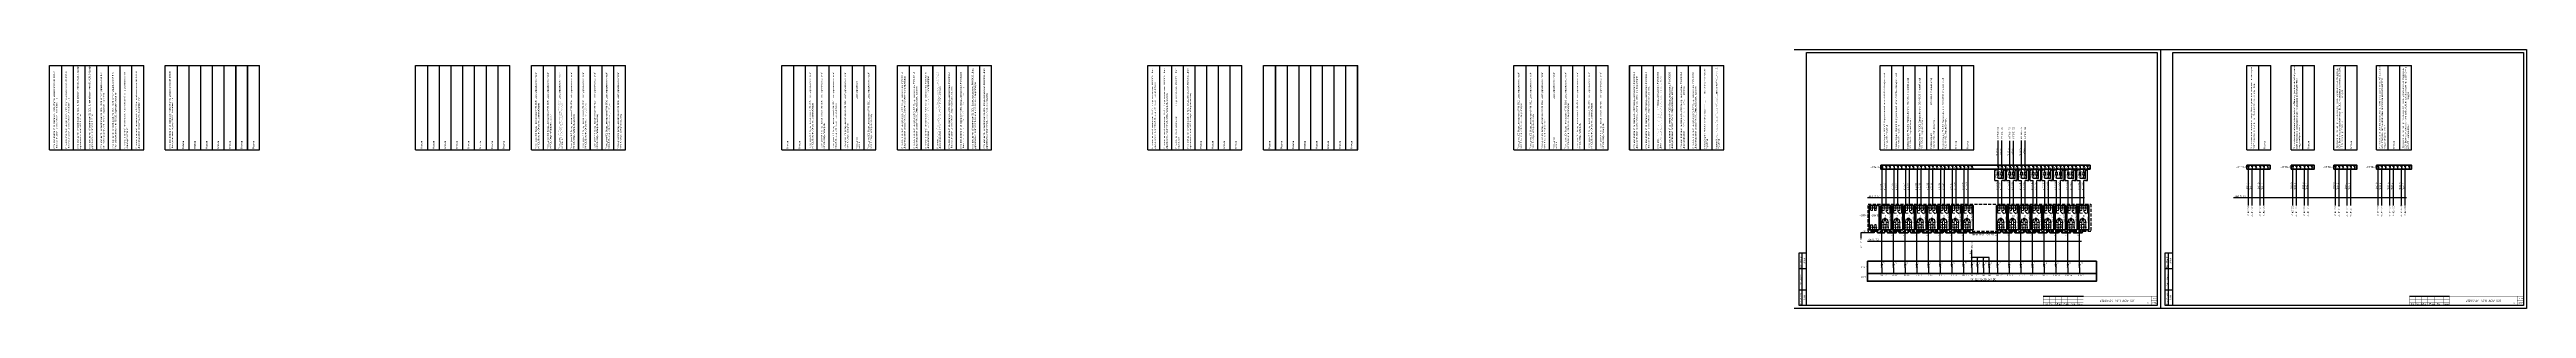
# Model space of a CAD drawing. Header units: millimetres. Extents: x 20057 to 24076, y -7467 to -7047.
import ezdxf
from ezdxf.enums import TextEntityAlignment as Align

# ---------------------------------------------------------------- set-up
doc = ezdxf.new("R2010")
doc.units = ezdxf.units.MM
for name, pattern in [('DASHED2', [0.375, 0.25, -0.125]), ('K5LT32768', [0]), ('K5LT_THIN', [0])]:
    doc.linetypes.add(name, pattern=pattern)
for name, color, linetype in [('Временный', 6, 'Continuous'), ('КИА_МАРКИРОВКА', 2, 'Continuous'), ('КИА_НАКЛЕЙКИ', 1, 'Continuous'), ('КИА_РАМКИ-ШТАМПЫ', 7, 'Continuous'), ('ФОРМАТ', 7, 'Continuous')]:
    doc.layers.add(name, color=color, linetype=linetype)
doc.styles.add('GOST-A 3-1', font='', dxfattribs={"height": 3})
doc.styles.add('GOSTA-2.5-1', font='', dxfattribs={"width": 0.9, "height": 2.5})
doc.styles.add('ROMAND0-100', font='romand.shx')
doc.styles.add('ROMANS0-60', font='romans.shx', dxfattribs={"width": 0.6})
doc.styles.add('ROMANS0-70', font='romans.shx', dxfattribs={"width": 0.7})
doc.styles.get("Standard").update_dxf_attribs({"font": 'arial.ttf'})
doc.styles.get('GOST-A 3-1').set_extended_font_data('GOST type A')
doc.styles.get('GOSTA-2.5-1').set_extended_font_data('GOST Type AU')

# ---------------------------------------------------------------- blocks, each defined once
blk = doc.blocks.new('frm6')
at = {"layer": 'ФОРМАТ'}
blk.add_line((-185, 15), (-120, 15), dxfattribs=at)
at = {"layer": 'ФОРМАТ', "const_width": 0.5}
blk.add_lwpolyline([(-185, 15), (-185, 0), (0, 0), (0, 15)], close=True, dxfattribs=at)
for points in [[(-185, 10), (-120, 10)], [(-185, 5), (-120, 5)], [(-175, 15), (-175, 0)], [(-165, 15), (-165, 0)], [(-155, 15), (-155, 0)], [(-145, 15), (-145, 0)], [(-130, 15), (-130, 0)], [(-120, 15), (-120, 0)], [(-10, 15), (-10, 0)], [(-10, 8), (0, 8)]]:
    blk.add_lwpolyline(points, dxfattribs=at)
at = {"layer": 'ФОРМАТ', "style": 'GOSTA-2.5-1', "width": 0.95}
for s, p in [('Изм.', (-182.6, 0.5)), ('Кол. уч.', (-174, 0.5)), ('Лист', (-163.1, 0.5)), ('№ док.', (-153.4, 0.5)), ('Подп.', (-140.5, 0.4)), ('Дата', (-128.2, 0.5)), ('Лист', (-8.2, 9.4))]:
    blk.add_text(s, height=2.5, dxfattribs=at).set_placement(p, align=Align.BOTTOM_LEFT)
at = {"layer": 'ФОРМАТ', "flags": 8}
for tag, style, width, p in [('R2', 'ROMANS0-70', 0.7, (-184.4, 10)), ('R1', 'ROMANS0-70', 0.7, (-184.4, 5)), ('QTY2', 'ROMANS0-70', 0.65, (-174.3, 10.3)), ('QTY1', 'ROMANS0-70', 0.65, (-174.3, 5.3)), ('SH2', 'ROMANS0-70', 0.7, (-164.3, 10)), ('SH1', 'ROMANS0-70', 0.7, (-164.3, 5)), ('ND2', 'ROMANS0-60', 0.6, (-154.3, 10)), ('ND1', 'ROMANS0-60', 0.6, (-154.3, 5)), ('SIGN2', 'ROMANS0-70', 0.7, (-144.3, 10)), ('SIGN1', 'ROMANS0-70', 0.7, (-144.3, 5)), ('DATE2', 'ROMANS0-70', 0.43, (-129.4, 10)), ('DATE1', 'ROMANS0-70', 0.43, (-129.4, 5))]:
    blk.add_attdef(tag, text='', height=3, dxfattribs=dict(at, style=style, width=width)).set_placement(p, align=Align.BOTTOM_LEFT)
at = {"layer": 'ФОРМАТ', "style": 'ROMANS0-70', "width": 0.7, "flags": 8}
blk.add_attdef('SH', text='', height=3, dxfattribs=at).set_placement((-5.2, 3.8), align=Align.MIDDLE_CENTER)
blk = doc.blocks.new('*T6')
at = {"linetype": 'ByBlock', "lineweight": -2, "transparency": 16777216}
for p, q in [((0, 0), (0, 136.7)), ((0, 136.7), (38.7, 136.7)), ((19.7, 0), (19.7, 136.7)), ((38.7, 0), (38.7, 136.7)), ((71.9, 0), (71.9, 136.7)), ((71.9, 136.7), (109.9, 136.7)), ((90.9, 0), (90.9, 136.7)), ((109.9, 0), (109.9, 136.7)), ((141.2, 0), (141.2, 136.7)), ((141.2, 136.7), (179.2, 136.7)), ((160.2, 0), (160.2, 136.7)), ((179.2, 0), (179.2, 136.7)), ((210.4, 0), (210.4, 136.7)), ((210.4, 136.7), (267.4, 136.7)), ((229.4, 0), (229.4, 136.7)), ((248.4, 0), (248.4, 136.7)), ((267.4, 0), (267.4, 136.7)), ((0, 0), (19.7, 0)), ((210.4, 0), (229.4, 0)), ((248.4, 0), (267.4, 0)), ((71.9, 0), (90.9, 0)), ((141.2, 0), (160.2, 0))]:
    blk.add_line(p, q, dxfattribs=at)
at = {"color": 0, "linetype": 'ByBlock', "lineweight": -2, "transparency": 16777216}
for p, q in [((19.7, 0), (38.7, 0)), ((229.4, 0), (248.4, 0)), ((90.9, 0), (109.9, 0)), ((160.2, 0), (179.2, 0))]:
    blk.add_line(p, q, dxfattribs=at)
at = {"color": 0, "transparency": 16777216, "width": 133.705, "attachment_point": 4, "rotation": 90}
for s, insert, char_height in [('{\\fArial|b0|i0|c0;Отключение вентсистем при пожаре Панель управления пожарной сигнализацией FACP. Отключение и запрет на пуск вентсистем по сигналу пожар ', (9.8, 1.5), 2.4694), ('{\\fArial|b0|i0|c0;Отключение вентсистем при загазованности Панель управления газообнаружения GDS. Отключение систем вентиляции по загазованности 50%НКПРП в воздухозаборной шахте', (81.4, 1.5), 2.4694), ('{\\fArial|b0|i0|c0;Включение вентсистем при загазованности Панель управления газообнаружения GDS. Включение системы вентиляции BL-0101 по загазованности при ≥ 10% СН4, ≥ 23% CO или при ≤ 19% от НКПРП во внутреннем воздухе', (150.7, 1.5), 2.4694), ('{\\fArial|b0|i0|c0;Отключение вентсистем при загазованности Панель управления газообнаружения GDS. Отключены системы вентиляции по загазованности 50%НКПРП в воздухозаборной шахте', (219.9, 1.5), 2.4694), ('{\\fArial|b0|i0|c0;Включение вентсистем при загазованности Панель управления газообнаружения GDS. Включена система вентиляции BL-0101 по загазованности при ≥ 10% СН4, ≥ 23% CO или при ≤ 19% от НКПРП во внутреннем воздухе', (257.9, 1.5), 2.4694), ('{\\fCalibri|b0|i0|c0;Резерв', (29.2, 1.5), 2.822), ('{\\fCalibri|b0|i0|c0;Резерв', (100.4, 1.5), 2.822), ('{\\fCalibri|b0|i0|c0;Резерв', (169.7, 1.5), 2.822), ('{\\fCalibri|b0|i0|c0;Резерв', (238.9, 1.5), 2.822)]:
    blk.add_mtext(s, dxfattribs=dict(at, insert=insert, char_height=char_height))
blk = doc.blocks.new('*T7')
at = {"linetype": 'ByBlock', "lineweight": -2, "transparency": 16777216}
for p, q in [((0, 0), (0, 136.7)), ((0, 136.7), (152.7, 136.7)), ((19.7, 0), (19.7, 136.7)), ((38.7, 0), (38.7, 136.7)), ((57.7, 0), (57.7, 136.7)), ((76.7, 0), (76.7, 136.7)), ((95.7, 0), (95.7, 136.7)), ((114.7, 0), (114.7, 136.7)), ((133.7, 0), (133.7, 136.7)), ((152.7, 0), (152.7, 136.7)), ((187.7, 0), (187.7, 136.7)), ((187.7, 136.7), (340.5, 136.7)), ((207.5, 0), (207.5, 136.7)), ((226.5, 0), (226.5, 136.7)), ((245.5, 0), (245.5, 136.7)), ((264.5, 0), (264.5, 136.7)), ((283.5, 0), (283.5, 136.7)), ((302.5, 0), (302.5, 136.7)), ((321.5, 0), (321.5, 136.7)), ((340.5, 0), (340.5, 136.7)), ((594, 0), (594, 136.7)), ((594, 136.7), (746.7, 136.7)), ((613.7, 0), (613.7, 136.7)), ((632.7, 0), (632.7, 136.7)), ((651.7, 0), (651.7, 136.7)), ((670.7, 0), (670.7, 136.7)), ((689.7, 0), (689.7, 136.7)), ((708.7, 0), (708.7, 136.7)), ((727.7, 0), (727.7, 136.7)), ((746.7, 0), (746.7, 136.7)), ((781.8, 0), (781.8, 136.7)), ((781.8, 136.7), (934.5, 136.7)), ((801.5, 0), (801.5, 136.7)), ((820.5, 0), (820.5, 136.7)), ((839.5, 0), (839.5, 136.7)), ((858.5, 0), (858.5, 136.7)), ((877.5, 0), (877.5, 136.7)), ((896.5, 0), (896.5, 136.7)), ((915.5, 0), (915.5, 136.7)), ((934.5, 0), (934.5, 136.7)), ((1188, 0), (1188, 136.7)), ((1188, 136.7), (1340.7, 136.7)), ((1207.7, 0), (1207.7, 136.7)), ((1226.7, 0), (1226.7, 136.7)), ((1245.7, 0), (1245.7, 136.7)), ((1264.7, 0), (1264.7, 136.7)), ((1283.7, 0), (1283.7, 136.7)), ((1302.7, 0), (1302.7, 136.7)), ((1321.7, 0), (1321.7, 136.7)), ((1340.7, 0), (1340.7, 136.7)), ((1375.8, 0), (1375.8, 136.7)), ((1375.8, 136.7), (1528.5, 136.7)), ((1395.5, 0), (1395.5, 136.7)), ((1414.5, 0), (1414.5, 136.7)), ((1433.5, 0), (1433.5, 136.7)), ((1452.5, 0), (1452.5, 136.7)), ((1471.5, 0), (1471.5, 136.7)), ((1490.5, 0), (1490.5, 136.7)), ((1509.5, 0), (1509.5, 136.7)), ((1528.5, 0), (1528.5, 136.7)), ((1782, 0), (1782, 136.7)), ((1782, 136.7), (1934.7, 136.7)), ((1801.7, 0), (1801.7, 136.7)), ((1820.7, 0), (1820.7, 136.7)), ((1839.7, 0), (1839.7, 136.7)), ((1858.7, 0), (1858.7, 136.7)), ((1877.7, 0), (1877.7, 136.7)), ((1896.7, 0), (1896.7, 136.7)), ((1915.7, 0), (1915.7, 136.7)), ((1934.7, 0), (1934.7, 136.7)), ((1969.8, 0), (1969.8, 136.7)), ((1969.8, 136.7), (2122.5, 136.7)), ((1989.5, 0), (1989.5, 136.7)), ((2008.5, 0), (2008.5, 136.7)), ((2027.5, 0), (2027.5, 136.7)), ((2046.5, 0), (2046.5, 136.7)), ((2065.5, 0), (2065.5, 136.7)), ((2084.5, 0), (2084.5, 136.7)), ((2103.5, 0), (2103.5, 136.7)), ((2122.5, 0), (2122.5, 136.7)), ((2376, 0), (2376, 136.7)), ((2376, 136.7), (2528.7, 136.7)), ((2395.7, 0), (2395.7, 136.7)), ((2414.7, 0), (2414.7, 136.7)), ((2433.7, 0), (2433.7, 136.7)), ((2452.7, 0), (2452.7, 136.7)), ((2471.7, 0), (2471.7, 136.7)), ((2490.7, 0), (2490.7, 136.7)), ((2509.7, 0), (2509.7, 136.7)), ((2528.7, 0), (2528.7, 136.7)), ((2563.8, 0), (2563.8, 136.7)), ((2563.8, 136.7), (2716.5, 136.7)), ((2583.5, 0), (2583.5, 136.7)), ((2602.5, 0), (2602.5, 136.7)), ((2621.5, 0), (2621.5, 136.7)), ((2640.5, 0), (2640.5, 136.7)), ((2659.5, 0), (2659.5, 136.7)), ((2678.5, 0), (2678.5, 136.7)), ((2697.5, 0), (2697.5, 136.7)), ((2716.5, 0), (2716.5, 136.7)), ((2970, 0), (2970, 136.7)), ((2970, 136.7), (3122, 136.7)), ((2989, 0), (2989, 136.7)), ((3008, 0), (3008, 136.7)), ((3027, 0), (3027, 136.7)), ((3046, 0), (3046, 136.7)), ((3065, 0), (3065, 136.7)), ((3084, 0), (3084, 136.7)), ((3103, 0), (3103, 136.7)), ((3122, 0), (3122, 136.7)), ((0, 0), (152.7, 0)), ((187.7, 0), (340.5, 0)), ((594, 0), (746.7, 0)), ((781.8, 0), (934.5, 0)), ((1188, 0), (1340.7, 0)), ((1375.8, 0), (1528.5, 0)), ((1782, 0), (1934.7, 0)), ((1969.8, 0), (2122.5, 0)), ((2376, 0), (2528.7, 0)), ((2563.8, 0), (2716.5, 0)), ((2970, 0), (3122, 0))]:
    blk.add_line(p, q, dxfattribs=at)
at = {"color": 0, "transparency": 16777216, "width": 133.705, "attachment_point": 4, "rotation": 90}
for s, insert, char_height in [('{\\fArial|b0|i0|c0;Установка приточной вентиляции AH-0001. Приточный вентилятор AH-0001-A. Шкаф управления силовой VA-V01. Аварийный стоп', (9.8, 1.5), 2.4694), ('{\\fArial|b0|i0|c0;Установка приточной вентиляции AH-0001. Приточный вентилятор AH-0001-B. Шкаф управления силовой VA-V01. Аварийный стоп', (29.2, 1.5), 2.4694), ('{\\fArial|b0|i0|c0;Установка вытяжной вентиляции BL-0101. Вытяжной вентилятор BL-0101-A. Шкаф управления силовой VA-V01. Стоп', (48.2, 1.5), 2.4694), ('{\\fArial|b0|i0|c0;Установка вытяжной вентиляции BL-0101. Вытяжной вентилятор BL-0101-B. Шкаф управления силовой VA-V01. Стоп', (67.2, 1.5), 2.4694), ('{\\fArial|b0|i0|c0;Установка вытяжной вентиляции BL-0101. Местный пост управления SB-512. Местный пост управления SB-512. Индикация состояния', (86.2, 1.5), 2.4694), ('{\\fArial|b0|i0|c0;Установка вытяжной вентиляции BL-0101. Местный пост управления SB-513. Местный пост управления SB-513. Индикация состояния', (105.2, 1.5), 2.4694), ('{\\fArial|b0|i0|c0;Установка приточной вентиляции AH-0002. Местный пост управления SB-021. Индикация состояния', (124.2, 1.5), 2.4694), ('{\\fArial|b0|i0|c0;Установка приточной вентиляции AH-0002. Приточный вентилятор AH-0002-A. Шкаф управления силовой VA-V01. Аварийный стоп', (143.2, 1.5), 2.4694), ('{\\fArial|b0|i0|c0;Установка приточной вентиляции AH-0002. Приточный вентилятор AH-0002-B. Шкаф управления силовой VA-V01. Аварийный стоп', (197.6, 1.5), 2.4694), ('{\\fArial|b0|i0|c0;Помещение 101. Воздушная заслонка FNM-0005. Шкаф управления силовой VA-V01. Включить/Отключить электрообогрев', (791.6, 1.5), 2.4694), ('{\\fArial|b0|i0|c0;Помещение 101. Воздушная заслонка FNM-0005. Шкаф управления силовой VA-V01. Открыть/Закрыть заслонку', (811, 1.5), 2.4694), ('{\\fArial|b0|i0|c0;Помещение 301. Воздушная заслонка FNM-0006. Шкаф управления силовой VA-V01. Включить/Отключить электрообогрев', (830, 1.5), 2.4694), ('{\\fArial|b0|i0|c0;Помещение 301. Воздушная заслонка FNM-0006. Шкаф управления силовой VA-V01. Открыть/Закрыть заслонку', (849, 1.5), 2.4694), ('{\\fArial|b0|i0|c0;Помещение 401. Воздушная заслонка FNM-0007. Шкаф управления силовой VA-V01. Включить/Отключить электрообогрев', (868, 1.5), 2.4694), ('{\\fArial|b0|i0|c0;Помещение 401. Воздушная заслонка FNM-0007. Шкаф управления силовой VA-V01. Открыть/Закрыть заслонку', (887, 1.5), 2.4694), ('{\\fArial|b0|i0|c0;Помещение 501. Воздушная заслонка FNM-0008. Шкаф управления силовой VA-V01. Включить/Отключить электрообогрев', (906, 1.5), 2.4694), ('{\\fArial|b0|i0|c0;Помещение 501. Воздушная заслонка FNM-0008. Шкаф управления силовой VA-V01. Открыть/Закрыть заслонку', (925, 1.5), 2.4694), ('{\\fArial|b0|i0|c0;Помещение 601. Воздушная заслонка FNM-0009. Шкаф управления силовой VA-V01. Включить/Отключить электрообогрев', (1236.2, 1.5), 2.4694), ('{\\fArial|b0|i0|c0;Помещение 601. Воздушная заслонка FNM-0009. Шкаф управления силовой VA-V01. Открыть/Закрыть заслонку', (1255.2, 1.5), 2.4694), ('{\\fArial|b0|i0|c0;Помещение 701. Воздушная заслонка FNM-0010. Шкаф управления силовой VA-V01. Включить/Отключить электрообогрев', (1274.2, 1.5), 2.4694), ('{\\fArial|b0|i0|c0;Помещение 701. Воздушная заслонка FNM-0010. Шкаф управления силовой VA-V01. Открыть/Закрыть заслонку', (1293.2, 1.5), 2.4694), ('{\\fArial|b0|i0|c0;Помещение 801. Воздушная заслонка FNM-0011. Шкаф управления силовой VA-V01. Включить/Отключить электрообогрев', (1312.2, 1.5), 2.4694), ('{\\fArial|b0|i0|c0;Помещение 801. Воздушная заслонка FNM-0011. Шкаф управления силовой VA-V01. Открыть/Закрыть заслонку', (1331.2, 1.5), 2.4694), ('{\\fArial|b0|i0|c0;Установка приточной вентиляции AH-0001. Воздушная заслонка FNM-0001-A. Шкаф управления силовой VA-V01. Включить/Отключить электрообогрев', (1385.6, 1.5), 2.4694), ('{\\fArial|b0|i0|c0;Установка приточной вентиляции AH-0001. Воздушная заслонка FNM-0001-A. Шкаф управления силовой VA-V01. Открыть/Закрыть заслонку', (1405, 1.5), 2.4694), ('{\\fArial|b0|i0|c0;Установка приточной вентиляции AH-0001. Воздушная заслонка FNM-0001-B. Шкаф управления силовой VA-V01. Включить/Отключить электрообогрев', (1424, 1.5), 2.4694), ('{\\fArial|b0|i0|c0;Установка приточной вентиляции AH-0001. Воздушная заслонка FNM-0001-B. Шкаф управления силовой VA-V01. Открыть/Закрыть заслонку', (1443, 1.5), 2.4694), ('{\\fArial|b0|i0|c0;Установка приточной вентиляции AH-0001. Воздушная заслонка FNM-0002-A. Шкаф управления силовой VA-V01. Открыть/Закрыть заслонку', (1462, 1.5), 2.4694), ('{\\fArial|b0|i0|c0;Установка приточной вентиляции AH-0001. Воздушная заслонка FNM-0002-B. Шкаф управления силовой VA-V01. Открыть/Закрыть заслонку', (1481, 1.5), 2.4694), ('{\\fArial|b0|i0|c0;Установка вытяжной вентиляции BL-0101. Воздушная заслонка FNM-0016. Шкаф управления силовой VA-V01. Включить/Отключить электрообогрев', (1500, 1.5), 2.4694), ('{\\fArial|b0|i0|c0;Установка вытяжной вентиляции BL-0101. Воздушная заслонка FNM-0016. Шкаф управления силовой VA-V01. Открыть/Закрыть заслонку', (1519, 1.5), 2.4694), ('{\\fArial|b0|i0|c0;Установка вытяжной вентиляции BL-0101. Воздушная заслонка FNM-0017. Шкаф управления силовой VA-V01. Включить/Отключить электрообогрев', (1791.8, 1.5), 2.4694), ('{\\fArial|b0|i0|c0;Установка вытяжной вентиляции BL-0101. Воздушная заслонка FNM-0017. Шкаф управления силовой VA-V01. Открыть/Закрыть заслонку', (1811.2, 1.5), 2.4694), ('{\\fArial|b0|i0|c0;Установка вытяжной вентиляции BL-0101. Воздушная заслонка FNM-0018. Шкаф управления силовой VA-V01. Включить/Отключить электрообогрев', (1830.2, 1.5), 2.4694), ('{\\fArial|b0|i0|c0;Установка вытяжной вентиляции BL-0101. Воздушная заслонка FNM-0018. Шкаф управления силовой VA-V01. Открыть/Закрыть заслонку', (1849.2, 1.5), 2.4694), ('{\\fArial|b0|i0|c0;Помещение 102. Воздушная заслонка FNM-0012. Шкаф управления силовой VA-V01. Включить/Отключить электрообогрев', (2385.8, 1.5), 2.4694), ('{\\fArial|b0|i0|c0;Помещение 102. Воздушная заслонка FNM-0012. Шкаф управления силовой VA-V01. Открыть/Закрыть заслонку', (2405.2, 1.5), 2.4694), ('{\\fArial|b0|i0|c0;Помещение 104. Воздушная заслонка FNM-0013. Шкаф управления силовой VA-V01. Включить/Отключить электрообогрев', (2424.2, 1.5), 2.4694), ('{\\fArial|b0|i0|c0;Помещение 104. Воздушная заслонка FNM-0013. Шкаф управления силовой VA-V01. Открыть/Закрыть заслонку', (2443.2, 1.5), 2.4694), ('{\\fArial|b0|i0|c0;Помещение 104. Воздушная заслонка FNM-0014. Шкаф управления силовой VA-V01. Включить/Отключить электрообогрев', (2462.2, 1.5), 2.4694), ('{\\fArial|b0|i0|c0;Помещение 104. Воздушная заслонка FNM-0014. Шкаф управления силовой VA-V01. Открыть/Закрыть заслонку', (2481.2, 1.5), 2.4694), ('{\\fArial|b0|i0|c0;Помещение 202. Воздушная заслонка FNM-0015. Шкаф управления силовой VA-V01. Включить/Отключить электрообогрев', (2500.2, 1.5), 2.4694), ('{\\fArial|b0|i0|c0;Помещение 202. Воздушная заслонка FNM-0015. Шкаф управления силовой VA-V01. Открыть/Закрыть заслонку', (2519.2, 1.5), 2.4694), ('{\\fArial|b0|i0|c0;Установка приточной вентиляции AH-0002. Воздушная заслонка FNM-0003-A. Шкаф управления силовой VA-V01. Включить/Отключить электрообогрев', (2573.6, 1.5), 2.4694), ('{\\fArial|b0|i0|c0;Установка приточной вентиляции AH-0002. Воздушная заслонка FNM-0003-A. Шкаф управления силовой VA-V01. Открыть/Закрыть заслонку', (2593, 1.5), 2.4694), ('{\\fArial|b0|i0|c0;Установка приточной вентиляции AH-0002. Воздушная заслонка FNM-0003-B. Шкаф управления силовой VA-V01. Включить/Отключить электрообогрев', (2612, 1.5), 2.4694), ('{\\fArial|b0|i0|c0;Установка приточной вентиляции AH-0002. Воздушная заслонка FNM-0003-B. Шкаф управления силовой VA-V01. Открыть/Закрыть заслонку', (2631, 1.5), 2.4694), ('{\\fArial|b0|i0|c0;Установка приточной вентиляции AH-0002. Воздушная заслонка FNM-0004-A. Шкаф управления силовой VA-V01. Открыть/Закрыть заслонку', (2650, 1.5), 2.4694), ('{\\fArial|b0|i0|c0;Установка приточной вентиляции AH-0002. Воздушная заслонка FNM-0004-B. Шкаф управления силовой VA-V01. Открыть/Закрыть заслонку', (2669, 1.5), 2.4694), ('{\\fArial|b0|i0|c0;Тепловой пункт  PK-1001. Сетевой насос PV-0001-A. Шкаф силовой 4011-VA-V02. Пуск/Стоп ', (2688, 1.5), 2.4694), ('{\\fArial|b0|i0|c0;Тепловой пункт  PK-1001. Сетевой насос PV-0001-B. Шкаф силовой 4011-VA-V02. Пуск/Стоп ', (2707, 1.5), 2.4694), ('{\\fArial|b0|i0|c0;Тепловой пункт  PK-1001. Циркуляционный насос PV-0002-A. Шкаф силовой  4011-VA-V02. Пуск/Стоп', (2979.5, 1.5), 2.4694), ('{\\fArial|b0|i0|c0;Тепловой пункт  PK-1001. Циркуляционный насос PV-0002-B. Шкаф силовой 4011-VA-V02. Пуск/Стоп', (2998.5, 1.5), 2.4694), ('{\\fArial|b0|i0|c0;Тепловой пункт  PK-1001. Запорный клапан SOV-401-A. Силовой шкаф  4011-VA-V02. Открыть/Закрыть', (3017.5, 1.5), 2.4694), ('{\\fArial|b0|i0|c0;Тепловой пункт  PK-1001. Запорный клапан SOV-401-B. Силовой шкаф  4011-VA-V02. Открыть/Закрыть', (3036.5, 1.5), 2.4694), ('{\\fArial|b0|i0|c0;Тепловой пункт  PK-1001. Запорный клапан SOV-402-A. Силовой шкаф  4011-VA-V02. Открыть/Закрыть', (3055.5, 1.5), 2.4694), ('{\\fArial|b0|i0|c0;Тепловой пункт  PK-1001. Запорный клапан SOV-402-B. Силовой шкаф  4011-VA-V02. Открыть/Закрыть', (3074.5, 1.5), 2.4694), ('{\\fCalibri|b0|i0|c0;Резерв', (217, 1.5), 2.822), ('{\\fCalibri|b0|i0|c0;Резерв', (236, 1.5), 2.822), ('{\\fCalibri|b0|i0|c0;Резерв', (255, 1.5), 2.822), ('{\\fCalibri|b0|i0|c0;Резерв', (274, 1.5), 2.822), ('{\\fCalibri|b0|i0|c0;Резерв', (293, 1.5), 2.822), ('{\\fCalibri|b0|i0|c0;Резерв', (312, 1.5), 2.822), ('{\\fCalibri|b0|i0|c0;Резерв', (331, 1.5), 2.822), ('{\\fCalibri|b0|i0|c0;Резерв', (603.8, 1.5), 2.822), ('{\\fCalibri|b0|i0|c0;Резерв', (623.2, 1.5), 2.822), ('{\\fCalibri|b0|i0|c0;Резерв', (642.2, 1.5), 2.822), ('{\\fCalibri|b0|i0|c0;Резерв', (661.2, 1.5), 2.822), ('{\\fCalibri|b0|i0|c0;Резерв', (680.2, 1.5), 2.822), ('{\\fCalibri|b0|i0|c0;Резерв', (699.2, 1.5), 2.822), ('{\\fCalibri|b0|i0|c0;Резерв', (718.2, 1.5), 2.822), ('{\\fCalibri|b0|i0|c0;Резерв', (737.2, 1.5), 2.822), ('{\\fCalibri|b0|i0|c0;Резерв', (1197.8, 1.5), 2.822), ('{\\fCalibri|b0|i0|c0;Резерв', (1217.2, 1.5), 2.822), ('{\\fCalibri|b0|i0|c0;Резерв', (1868.2, 1.5), 2.822), ('{\\fCalibri|b0|i0|c0;Резерв', (1887.2, 1.5), 2.822), ('{\\fCalibri|b0|i0|c0;Резерв', (1906.2, 1.5), 2.822), ('{\\fCalibri|b0|i0|c0;Резерв', (1925.2, 1.5), 2.822), ('{\\fCalibri|b0|i0|c0;Резерв', (1979.6, 1.5), 2.822), ('{\\fCalibri|b0|i0|c0;Резерв', (1999, 1.5), 2.822), ('{\\fCalibri|b0|i0|c0;Резерв', (2018, 1.5), 2.822), ('{\\fCalibri|b0|i0|c0;Резерв', (2037, 1.5), 2.822), ('{\\fCalibri|b0|i0|c0;Резерв', (2056, 1.5), 2.822), ('{\\fCalibri|b0|i0|c0;Резерв', (2075, 1.5), 2.822), ('{\\fCalibri|b0|i0|c0;Резерв', (2094, 1.5), 2.822), ('{\\fCalibri|b0|i0|c0;Резерв', (2113, 1.5), 2.822), ('{\\fCalibri|b0|i0|c0;Резерв', (3093.5, 1.5), 2.822), ('{\\fCalibri|b0|i0|c0;Резерв', (3112.5, 1.5), 2.822)]:
    blk.add_mtext(s, dxfattribs=dict(at, insert=insert, char_height=char_height))
blk = doc.blocks.new('A$C2BDD7220')
at = {"color": 0}
for p, q in [((0.2, 0), (0.2, 39.5)), ((3.3, 17.5), (1.6, 11.7)), ((10.6, 17.5), (12.1, 11.7))]:
    blk.add_line(p, q, dxfattribs=at)
at = {"linetype": 'K5LT_THIN', "lineweight": 18}
for p, q in [((5.3, 11.7), (1.6, 11.7)), ((1.6, 4.8), (1.6, 11.7)), ((2.5, 7.9), (1.6, 7.3)), ((1.6, 3.3), (1.6, 0)), ((2.5, 36.2), (2.5, 39.5)), ((2.5, 34.7), (2.5, 27.1)), ((3.3, 31.5), (2.5, 32.2)), ((6.4, 27.1), (2.5, 27.1)), ((5.1, 7.9), (2.5, 7.9)), ((5.7, 31.5), (3.3, 31.5)), ((5.1, 1.6), (3.9, 0)), ((5.7, 37.9), (4.5, 39.5)), ((5.1, 4.8), (5.1, 7.9)), ((5.1, 3.3), (5.1, 1.6)), ((5.1, 1.6), (6.2, 0)), ((8.8, 14.7), (5.3, 14.7)), ((5.3, 14.7), (5.3, 8.7)), ((5.3, 8.7), (8.8, 8.7)), ((5.7, 37.9), (6.9, 39.5)), ((5.7, 36.2), (5.7, 37.9)), ((5.7, 34.7), (5.7, 31.5)), ((8.6, 1.6), (7.4, 0)), ((8.6, 4.8), (8.6, 8)), ((8.6, 8), (11.1, 8)), ((8.6, 3.3), (8.6, 1.6)), ((8.6, 1.6), (9.7, 0)), ((8.7, 36.2), (8.7, 39.5)), ((8.7, 34.7), (8.7, 29.7)), ((9.4, 31.5), (8.7, 32.2)), ((8.7, 29.7), (12.6, 26.1)), ((8.8, 8.7), (8.8, 14.7)), ((8.8, 11.7), (12.1, 11.7)), ((11.8, 31.5), (9.4, 31.5)), ((11.8, 37.9), (10.6, 39.5)), ((14.7, 27.1), (10.6, 27.1)), ((11.1, 8), (12.1, 7.4)), ((11.8, 37.9), (13, 39.5)), ((11.8, 36.2), (11.8, 37.9)), ((11.8, 34.7), (11.8, 31.5)), ((12.1, 4.8), (12.1, 11.7)), ((12.1, 3.3), (12.1, 0)), ((14.7, 36.2), (14.7, 39.5)), ((14.7, 27.1), (14.7, 34.7))]:
    blk.add_line(p, q, dxfattribs=at)
at = {"color": 0, "lineweight": 20}
for p, q in [((5.1, 17.5), (3.3, 17.5)), ((8.5, 16.1), (5.7, 18.9)), ((5.7, 16.1), (8.5, 18.9)), ((9.1, 17.5), (10.6, 17.5))]:
    blk.add_line(p, q, dxfattribs=at)
at = {"lineweight": 40}
blk.add_lwpolyline([(0.2, 39.5), (16.9, 39.5), (16.9, 0), (0.2, 0)], close=True, dxfattribs=at)
at = {"color": 0, "lineweight": 20}
blk.add_circle((7.1, 17.5), 1.98, dxfattribs=at)
at = {"linetype": 'K5LT32768', "lineweight": 18}
for centre, start, end in [((1.6, 4.1), 0, 180), ((1.6, 4.1), 180, 0), ((2.5, 35.4), 0, 180), ((2.5, 35.4), 180, 0), ((5.1, 4), 0, 180), ((5.1, 4), 180, 0), ((5.7, 35.4), 0, 180), ((5.7, 35.4), 180, 0), ((8.6, 4.1), 0, 180), ((8.6, 4.1), 180, 0), ((8.7, 35.4), 0, 180), ((8.7, 35.4), 180, 0), ((11.8, 35.4), 0, 180), ((11.8, 35.4), 180, 0), ((11.9, 4.1), 0, 180), ((11.9, 4.1), 180, 0), ((14.7, 35.4), 0, 180), ((14.7, 35.4), 180, 0)]:
    blk.add_arc(centre, 0.75, start, end, dxfattribs=at)
at = {"style": 'GOSTA-2.5-1', "width": 0.8}
for s, p in [('14', (0.2, 32.2)), ('A1', (2.1, 4.9)), ('11', (6.4, 32.2)), ('A2', (9.1, 4.9)), ('12', (12.4, 32.2))]:
    blk.add_text(s, height=2.5, dxfattribs=at).set_placement(p)
blk.add_text('PLC-RSC-24DC/21', height=2.5, rotation=90, dxfattribs=at).set_placement((16.2, 7.1))
blk = doc.blocks.new('A$C69954832')
at = {"linetype": 'K5LT_THIN', "lineweight": 18}
for p, q in [((2.2, 1.6), (1, 0)), ((2.2, 4.8), (2.2, 7.9)), ((2.2, 3.3), (2.2, 1.6)), ((2.2, 1.6), (3.4, 0)), ((2.3, 36.2), (2.3, 39.4)), ((2.3, 34.7), (2.3, 32.1)), ((3.1, 31.5), (2.3, 32.1)), ((5.5, 31.5), (3.1, 31.5)), ((5.5, 37.9), (4.3, 39.4)), ((4.6, 7.9), (5.4, 7.3)), ((5.4, 4.8), (5.4, 7.3)), ((5.4, 3.3), (5.4, 0)), ((5.5, 37.9), (6.7, 39.4)), ((5.5, 36.2), (5.5, 37.9)), ((5.5, 34.7), (5.5, 31.5)), ((9.1, 7.9), (8.3, 7.3)), ((8.3, 4.8), (8.3, 7.3)), ((8.3, 3.3), (8.3, 0)), ((8.4, 36.2), (8.4, 39.4)), ((8.4, 34.7), (8.4, 32.1)), ((9.2, 31.5), (8.4, 32.1)), ((11.6, 31.5), (9.2, 31.5)), ((11.5, 1.6), (10.3, 0)), ((11.6, 37.9), (10.4, 39.4)), ((11.5, 4.8), (11.5, 7.9)), ((11.5, 3.3), (11.5, 1.6)), ((11.5, 1.6), (12.7, 0)), ((11.6, 37.9), (12.8, 39.4)), ((11.6, 36.2), (11.6, 37.9)), ((11.6, 34.7), (11.6, 31.5))]:
    blk.add_line(p, q, dxfattribs=at)
at = {"color": 0}
for p, q in [((2.2, 7.9), (4.6, 7.9)), ((11.5, 7.9), (9.1, 7.9))]:
    blk.add_line(p, q, dxfattribs=at)
at = {"lineweight": 40}
blk.add_lwpolyline([(0, 39.4), (16, 39.4), (16, 0), (0, 0)], close=True, dxfattribs=at)
at = {"linetype": 'K5LT32768', "lineweight": 18}
for centre, start, end in [((2.2, 4), 0, 180), ((2.2, 4), 180, 0), ((2.3, 35.4), 0, 180), ((2.3, 35.4), 180, 0), ((5.4, 4), 0, 180), ((5.4, 4), 180, 0), ((5.5, 35.4), 0, 180), ((5.5, 35.4), 180, 0), ((8.3, 4), 0, 180), ((8.3, 4), 180, 0), ((8.4, 35.4), 0, 180), ((8.4, 35.4), 180, 0), ((11.5, 4), 0, 180), ((11.5, 4), 180, 0), ((11.6, 35.4), 0, 180), ((11.6, 35.4), 180, 0)]:
    blk.add_arc(centre, 0.75, start, end, dxfattribs=at)
at = {"style": 'GOSTA-2.5-1', "width": 0.8}
for s, p in [('1', (3.1, 31.9)), ('4', (3.2, 5.1)), ('3', (9.1, 5)), ('2', (9.3, 31.9))]:
    blk.add_text(s, height=2.5, dxfattribs=at).set_placement(p)
blk = doc.blocks.new('A$C34E54C29')
for p, q in [((0, -4.8), (0, 0)), ((19, -4.8), (19, 0)), ((38, -4.8), (38, 0)), ((57, -4.8), (57, 0)), ((133, -4.8), (133, 0)), ((146.1, -4.8), (146.1, 0)), ((155.6, -4.8), (155.6, 0)), ((165, -4.8), (165, 0)), ((174.4, -4.8), (174.4, 0)), ((187.8, -4.8), (187.8, 0)), ((225.8, -4.8), (225.8, 0)), ((244.8, -4.8), (244.8, 0)), ((263.8, -4.8), (263.8, 0)), ((282.8, -4.8), (282.8, 0)), ((301.8, -4.8), (301.8, 0)), ((320.8, -4.8), (320.8, 0)), ((0, -9.1), (0, -6.3)), ((0, -9.9), (0, -20)), ((19, -9.1), (19, -6.3)), ((19, -9.9), (19, -20)), ((38, -9.1), (38, -6.3)), ((38, -9.9), (38, -20)), ((57, -9.1), (57, -6.3)), ((57, -9.9), (57, -20)), ((76, -4.8), (76, 0)), ((76, -9.1), (76, -6.3)), ((76, -9.9), (76, -20)), ((95, -4.8), (95, 0)), ((95, -9.1), (95, -6.3)), ((95, -9.9), (95, -20)), ((114, -4.8), (114, 0)), ((114, -9.1), (114, -6.3)), ((114, -9.9), (114, -20)), ((133, -9.1), (133, -6.3)), ((133, -9.9), (133, -20)), ((146.1, -9.1), (146.1, -6.3)), ((146.1, -9.9), (146.1, -20)), ((155.6, -9.1), (155.6, -6.3)), ((155.6, -9.9), (155.6, -20)), ((165, -9.1), (165, -6.3)), ((165, -9.9), (165, -20)), ((174.4, -9.1), (174.4, -6.3)), ((174.4, -9.9), (174.4, -20)), ((187.8, -9.1), (187.8, -6.3)), ((187.8, -9.9), (187.8, -20)), ((206.8, -4.8), (206.8, 0)), ((206.8, -9.1), (206.8, -6.3)), ((206.8, -9.9), (206.8, -20)), ((225.8, -9.1), (225.8, -6.3)), ((225.8, -9.9), (225.8, -20)), ((244.8, -9.1), (244.8, -6.3)), ((244.8, -9.9), (244.8, -20)), ((263.8, -9.1), (263.8, -6.3)), ((263.8, -9.9), (263.8, -20)), ((282.8, -9.1), (282.8, -6.3)), ((282.8, -9.9), (282.8, -20)), ((301.8, -9.1), (301.8, -6.3)), ((301.8, -9.9), (301.8, -20)), ((320.8, -9.1), (320.8, -6.3)), ((320.8, -9.9), (320.8, -20))]:
    blk.add_line(p, q)
at = {"lineweight": 40}
blk.add_line((-23.1, -20), (348.5, -20), dxfattribs=at)
at = {"lineweight": 18}
for p, q in [((0, -9.1), (-0.9, -8.4)), ((0, -9.9), (-0.9, -9.1)), ((0, -9.1), (0.9, -8.4)), ((0, -9.9), (0.9, -9.1)), ((19, -9.1), (18.1, -8.4)), ((19, -9.9), (18.1, -9.1)), ((19, -9.1), (19.9, -8.4)), ((19, -9.9), (19.9, -9.1)), ((38, -9.1), (37.1, -8.4)), ((38, -9.9), (37.1, -9.1)), ((38, -9.1), (38.9, -8.4)), ((38, -9.9), (38.9, -9.1)), ((57, -9.1), (56.1, -8.4)), ((57, -9.9), (56.1, -9.1)), ((57, -9.1), (57.9, -8.4)), ((57, -9.9), (57.9, -9.1)), ((76, -9.1), (75.1, -8.4)), ((76, -9.9), (75.1, -9.1)), ((76, -9.1), (76.9, -8.4)), ((76, -9.9), (76.9, -9.1)), ((95, -9.1), (94.1, -8.4)), ((95, -9.9), (94.1, -9.1)), ((95, -9.1), (95.9, -8.4)), ((95, -9.9), (95.9, -9.1)), ((114, -9.1), (113.1, -8.4)), ((114, -9.9), (113.1, -9.1)), ((114, -9.1), (114.9, -8.4)), ((114, -9.9), (114.9, -9.1)), ((133, -9.1), (132.1, -8.4)), ((133, -9.9), (132.1, -9.1)), ((133, -9.1), (133.9, -8.4)), ((133, -9.9), (133.9, -9.1)), ((146.1, -9.1), (145.2, -8.4)), ((146.1, -9.9), (145.2, -9.1)), ((146.1, -9.1), (147, -8.4)), ((146.1, -9.9), (147, -9.1)), ((155.6, -9.1), (154.7, -8.4)), ((155.6, -9.9), (154.7, -9.1)), ((155.6, -9.1), (156.4, -8.4)), ((155.6, -9.9), (156.4, -9.1)), ((165, -9.1), (164.1, -8.4)), ((165, -9.9), (164.1, -9.1)), ((165, -9.1), (165.9, -8.4)), ((165, -9.9), (165.9, -9.1)), ((174.4, -9.1), (173.5, -8.4)), ((174.4, -9.9), (173.5, -9.1)), ((174.4, -9.1), (175.3, -8.4)), ((174.4, -9.9), (175.3, -9.1)), ((187.8, -9.1), (186.9, -8.4)), ((187.8, -9.9), (186.9, -9.1)), ((187.8, -9.1), (188.7, -8.4)), ((187.8, -9.9), (188.7, -9.1)), ((206.8, -9.1), (205.9, -8.4)), ((206.8, -9.9), (205.9, -9.1)), ((206.8, -9.1), (207.7, -8.4)), ((206.8, -9.9), (207.7, -9.1)), ((225.8, -9.1), (224.9, -8.4)), ((225.8, -9.9), (224.9, -9.1)), ((225.8, -9.1), (226.7, -8.4)), ((225.8, -9.9), (226.7, -9.1)), ((244.8, -9.1), (243.9, -8.4)), ((244.8, -9.9), (243.9, -9.1)), ((244.8, -9.1), (245.7, -8.4)), ((244.8, -9.9), (245.7, -9.1)), ((263.8, -9.1), (262.9, -8.4)), ((263.8, -9.9), (262.9, -9.1)), ((263.8, -9.1), (264.7, -8.4)), ((263.8, -9.9), (264.7, -9.1)), ((282.8, -9.1), (281.9, -8.4)), ((282.8, -9.9), (281.9, -9.1)), ((282.8, -9.1), (283.7, -8.4)), ((282.8, -9.9), (283.7, -9.1)), ((301.8, -9.1), (300.9, -8.4)), ((301.8, -9.9), (300.9, -9.1)), ((301.8, -9.1), (302.7, -8.4)), ((301.8, -9.9), (302.7, -9.1)), ((320.8, -9.1), (319.9, -8.4)), ((320.8, -9.9), (319.9, -9.1)), ((320.8, -9.1), (321.7, -8.4)), ((320.8, -9.9), (321.7, -9.1))]:
    blk.add_line(p, q, dxfattribs=at)
at = {"lineweight": 40}
blk.add_lwpolyline([(-23.1, 0), (348.5, 0), (348.5, -32.3), (-23.1, -32.3)], close=True, dxfattribs=at)
for centre in [(0, -5.5), (19, -5.5), (38, -5.5), (57, -5.5), (76, -5.5), (95, -5.5), (114, -5.5), (133, -5.5), (146.1, -5.5), (155.6, -5.5), (165, -5.5), (174.4, -5.5), (187.8, -5.5), (206.8, -5.5), (225.8, -5.5), (244.8, -5.5), (263.8, -5.5), (282.8, -5.5), (301.8, -5.5), (320.8, -5.5)]:
    blk.add_circle(centre, 0.75)
for s, height, style, p in [('OUT3.0', 2.5, 'GOSTA-2.5-1', (-1.9, -24)), ('OUT3.1', 2.5, 'GOSTA-2.5-1', (16.7, -24)), ('OUT3.2', 2.5, 'GOSTA-2.5-1', (36.1, -24)), ('OUT3.3', 2.5, 'GOSTA-2.5-1', (54.7, -24)), ('OUT3.4', 2.5, 'GOSTA-2.5-1', (74.1, -24)), ('OUT3.5', 2.5, 'GOSTA-2.5-1', (92.7, -24)), ('OUT3.6', 2.5, 'GOSTA-2.5-1', (112.1, -24)), ('OUT3.7', 2.5, 'GOSTA-2.5-1', (130.7, -24)), ('SM 322 32xDO 24V DC', 3, 'GOST-A 3-1', (144, -30.7)), ('1M', 2.5, 'GOSTA-2.5-1', (144.2, -24)), ('2M', 2.5, 'GOSTA-2.5-1', (153.2, -24)), ('3M', 2.5, 'GOSTA-2.5-1', (162.7, -24)), ('4M', 2.5, 'GOSTA-2.5-1', (172.1, -24)), ('OUT4.0', 2.5, 'GOSTA-2.5-1', (185.8, -24)), ('OUT4.1', 2.5, 'GOSTA-2.5-1', (203, -24)), ('OUT4.2', 2.5, 'GOSTA-2.5-1', (222.4, -24)), ('OUT4.3', 2.5, 'GOSTA-2.5-1', (241, -24)), ('OUT4.4', 2.5, 'GOSTA-2.5-1', (260.4, -24)), ('OUT4.5', 2.5, 'GOSTA-2.5-1', (279, -24)), ('OUT4.6', 2.5, 'GOSTA-2.5-1', (298.4, -24)), ('OUT4.7', 2.5, 'GOSTA-2.5-1', (317, -24))]:
    blk.add_text(s, height=height, dxfattribs=dict(style=style)).set_placement(p)
at = {"style": 'GOSTA-2.5-1', "width": 0.9}
for s, p in [('22', (1.8, -4)), ('23', (20.8, -4)), ('24', (39.8, -4)), ('25', (58.8, -4)), ('26', (77.8, -4)), ('27', (96.8, -4)), ('28', (115.8, -4)), ('29', (134.8, -4)), ('10', (147.9, -4)), ('20', (157.4, -4)), ('30', (166.8, -4)), ('40', (176.2, -4)), ('32', (189.6, -4)), ('33', (208.6, -4)), ('34', (227.6, -4)), ('35', (246.6, -4)), ('36', (265.6, -4)), ('37', (284.6, -4)), ('38', (303.6, -4)), ('39', (322.6, -4))]:
    blk.add_text(s, height=2.5, dxfattribs=at).set_placement(p)
blk = doc.blocks.new('A$C2EC3666A')
h = blk.add_hatch(color=7)
h.dxf.hatch_style = 1
edge = h.paths.add_edge_path()
edge.add_arc((0, 0), 0.75, 0, 360)
at = {"color": 0}
blk.add_circle((0, 0), 0.75, dxfattribs=at)
blk = doc.blocks.new('*T8')
at = {"linetype": 'ByBlock', "lineweight": -2, "transparency": 16777216}
for p, q in [((0, 0), (0, 136.705)), ((0, 136.705), (38, 136.705)), ((19, 0), (19, 136.705)), ((38, 0), (38, 136.705)), ((0, 0), (19, 0))]:
    blk.add_line(p, q, dxfattribs=at)
at = {"color": 0, "linetype": 'ByBlock', "lineweight": -2, "transparency": 16777216}
blk.add_line((19, 0), (38, 0), dxfattribs=at)
at = {"color": 0, "transparency": 16777216, "width": 133.705, "attachment_point": 4, "rotation": 90}
for s, insert, char_height in [('{\\fArial|b0|i0|c0;Отключение вентсистем при загазованности Панель управления газообнаружения GDS. Отключение систем вентиляции по загазованности 50%НКПРП в воздухозаборной шахте', (9.5, 1.5), 2.469444), ('{\\fCalibri|b0|i0|c0;Резерв', (28.5, 1.5), 2.82222)]:
    blk.add_mtext(s, dxfattribs=dict(at, insert=insert, char_height=char_height))
blk = doc.blocks.new('*T9')
at = {"linetype": 'ByBlock', "lineweight": -2, "transparency": 16777216}
for p, q in [((0, 0), (0, 136.705)), ((0, 136.705), (38, 136.705)), ((19, 0), (19, 136.705)), ((38, 0), (38, 136.705)), ((0, 0), (19, 0))]:
    blk.add_line(p, q, dxfattribs=at)
at = {"color": 0, "linetype": 'ByBlock', "lineweight": -2, "transparency": 16777216}
blk.add_line((19, 0), (38, 0), dxfattribs=at)
at = {"color": 0, "transparency": 16777216, "width": 133.705, "attachment_point": 4, "rotation": 90}
for s, insert, char_height in [('{\\fArial|b0|i0|c0;Включение вентсистем при загазованности Панель управления газообнаружения GDS. Включение системы вентиляции BL-0101 по загазованности при ≥ 10% СН4, ≥ 23% CO или при ≤ 19% от НКПРП во внутреннем воздухе', (9.5, 1.5), 2.469444), ('{\\fCalibri|b0|i0|c0;Резерв', (28.5, 1.5), 2.82222)]:
    blk.add_mtext(s, dxfattribs=dict(at, insert=insert, char_height=char_height))
blk = doc.blocks.new('*T10')
at = {"linetype": 'ByBlock', "lineweight": -2, "transparency": 16777216}
for p, q in [((0, 0), (0, 136.705)), ((0, 136.705), (57, 136.705)), ((19, 0), (19, 136.705)), ((38, 0), (38, 136.705)), ((57, 0), (57, 136.705)), ((0, 0), (19, 0)), ((38, 0), (57, 0))]:
    blk.add_line(p, q, dxfattribs=at)
at = {"color": 0, "linetype": 'ByBlock', "lineweight": -2, "transparency": 16777216}
blk.add_line((19, 0), (38, 0), dxfattribs=at)
at = {"color": 0, "transparency": 16777216, "width": 133.705, "attachment_point": 4, "rotation": 90}
for s, insert, char_height in [('{\\fArial|b0|i0|c0;Отключение вентсистем при загазованности Панель управления газообнаружения GDS. Отключены системы вентиляции по загазованности 50%НКПРП в воздухозаборной шахте', (9.5, 1.5), 2.469444), ('{\\fArial|b0|i0|c0;Включение вентсистем при загазованности Панель управления газообнаружения GDS. Включена система вентиляции BL-0101 по загазованности при ≥ 10% СН4, ≥ 23% CO или при ≤ 19% от НКПРП во внутреннем воздухе', (47.5, 1.5), 2.469444), ('{\\fCalibri|b0|i0|c0;Резерв', (28.5, 1.5), 2.82222)]:
    blk.add_mtext(s, dxfattribs=dict(at, insert=insert, char_height=char_height))
blk = doc.blocks.new('*T11')
at = {"linetype": 'ByBlock', "lineweight": -2, "transparency": 16777216}
for p, q in [((0, 0), (0, 136.7)), ((0, 136.7), (152.8, 136.7)), ((19.8, 0), (19.8, 136.7)), ((38.8, 0), (38.8, 136.7)), ((57.8, 0), (57.8, 136.7)), ((76.8, 0), (76.8, 136.7)), ((95.8, 0), (95.8, 136.7)), ((114.8, 0), (114.8, 136.7)), ((133.8, 0), (133.8, 136.7)), ((152.8, 0), (152.8, 136.7)), ((0, 0), (152.8, 0))]:
    blk.add_line(p, q, dxfattribs=at)
at = {"color": 0, "transparency": 16777216, "width": 133.705, "attachment_point": 4, "rotation": 90}
for s, insert, char_height in [('{\\fArial|b0|i0|c0;Установка приточной вентиляции AH-0002. Приточный вентилятор AH-0002-B. Шкаф управления силовой VA-V01. Аварийный стоп', (9.9, 1.5), 2.4694), ('{\\fCalibri|b0|i0|c0;Резерв', (29.3, 1.5), 2.822), ('{\\fCalibri|b0|i0|c0;Резерв', (48.3, 1.5), 2.822), ('{\\fCalibri|b0|i0|c0;Резерв', (67.3, 1.5), 2.822), ('{\\fCalibri|b0|i0|c0;Резерв', (86.3, 1.5), 2.822), ('{\\fCalibri|b0|i0|c0;Резерв', (105.3, 1.5), 2.822), ('{\\fCalibri|b0|i0|c0;Резерв', (124.3, 1.5), 2.822), ('{\\fCalibri|b0|i0|c0;Резерв', (143.3, 1.5), 2.822)]:
    blk.add_mtext(s, dxfattribs=dict(at, insert=insert, char_height=char_height))
blk = doc.blocks.new('*T12')
at = {"linetype": 'ByBlock', "lineweight": -2, "transparency": 16777216}
for p, q in [((0, 0), (0, 136.7)), ((0, 136.7), (152.7, 136.7)), ((19.7, 0), (19.7, 136.7)), ((38.7, 0), (38.7, 136.7)), ((57.7, 0), (57.7, 136.7)), ((76.7, 0), (76.7, 136.7)), ((95.7, 0), (95.7, 136.7)), ((114.7, 0), (114.7, 136.7)), ((133.7, 0), (133.7, 136.7)), ((152.7, 0), (152.7, 136.7)), ((0, 0), (152.7, 0))]:
    blk.add_line(p, q, dxfattribs=at)
at = {"color": 0, "transparency": 16777216, "char_height": 2.822, "width": 133.705, "attachment_point": 4, "rotation": 90}
for insert in [(9.8, 1.5), (29.2, 1.5), (48.2, 1.5), (67.2, 1.5), (86.2, 1.5), (105.2, 1.5), (124.2, 1.5), (143.2, 1.5)]:
    blk.add_mtext('{\\fCalibri|b0|i0|c0;Резерв', dxfattribs=dict(at, insert=insert))
blk = doc.blocks.new('*T13')
at = {"linetype": 'ByBlock', "lineweight": -2, "transparency": 16777216}
for p, q in [((0, 0), (0, 136.7)), ((0, 136.7), (152.7, 136.7)), ((19.7, 0), (19.7, 136.7)), ((38.7, 0), (38.7, 136.7)), ((57.7, 0), (57.7, 136.7)), ((76.7, 0), (76.7, 136.7)), ((95.7, 0), (95.7, 136.7)), ((114.7, 0), (114.7, 136.7)), ((133.7, 0), (133.7, 136.7)), ((152.7, 0), (152.7, 136.7)), ((0, 0), (152.7, 0))]:
    blk.add_line(p, q, dxfattribs=at)
at = {"color": 0, "transparency": 16777216, "char_height": 2.4694, "width": 133.705, "attachment_point": 4, "rotation": 90}
for s, insert in [('{\\fArial|b0|i0|c0;Помещение 101. Воздушная заслонка FNM-0005. Шкаф управления силовой VA-V01. Включить/Отключить электрообогрев', (9.8, 1.5)), ('{\\fArial|b0|i0|c0;Помещение 101. Воздушная заслонка FNM-0005. Шкаф управления силовой VA-V01. Открыть/Закрыть заслонку', (29.2, 1.5)), ('{\\fArial|b0|i0|c0;Помещение 301. Воздушная заслонка FNM-0006. Шкаф управления силовой VA-V01. Включить/Отключить электрообогрев', (48.2, 1.5)), ('{\\fArial|b0|i0|c0;Помещение 301. Воздушная заслонка FNM-0006. Шкаф управления силовой VA-V01. Открыть/Закрыть заслонку', (67.2, 1.5)), ('{\\fArial|b0|i0|c0;Помещение 401. Воздушная заслонка FNM-0007. Шкаф управления силовой VA-V01. Включить/Отключить электрообогрев', (86.2, 1.5)), ('{\\fArial|b0|i0|c0;Помещение 401. Воздушная заслонка FNM-0007. Шкаф управления силовой VA-V01. Открыть/Закрыть заслонку', (105.2, 1.5)), ('{\\fArial|b0|i0|c0;Помещение 501. Воздушная заслонка FNM-0008. Шкаф управления силовой VA-V01. Включить/Отключить электрообогрев', (124.2, 1.5)), ('{\\fArial|b0|i0|c0;Помещение 501. Воздушная заслонка FNM-0008. Шкаф управления силовой VA-V01. Открыть/Закрыть заслонку', (143.2, 1.5))]:
    blk.add_mtext(s, dxfattribs=dict(at, insert=insert))
blk = doc.blocks.new('*T14')
at = {"linetype": 'ByBlock', "lineweight": -2, "transparency": 16777216}
for p, q in [((0, 0), (0, 136.7)), ((0, 136.7), (152.7, 136.7)), ((19.7, 0), (19.7, 136.7)), ((38.7, 0), (38.7, 136.7)), ((57.7, 0), (57.7, 136.7)), ((76.7, 0), (76.7, 136.7)), ((95.7, 0), (95.7, 136.7)), ((114.7, 0), (114.7, 136.7)), ((133.7, 0), (133.7, 136.7)), ((152.7, 0), (152.7, 136.7)), ((0, 0), (152.7, 0))]:
    blk.add_line(p, q, dxfattribs=at)
at = {"color": 0, "transparency": 16777216, "width": 133.705, "attachment_point": 4, "rotation": 90}
for s, insert, char_height in [('{\\fArial|b0|i0|c0;Помещение 601. Воздушная заслонка FNM-0009. Шкаф управления силовой VA-V01. Включить/Отключить электрообогрев', (48.2, 1.5), 2.4694), ('{\\fArial|b0|i0|c0;Помещение 601. Воздушная заслонка FNM-0009. Шкаф управления силовой VA-V01. Открыть/Закрыть заслонку', (67.2, 1.5), 2.4694), ('{\\fArial|b0|i0|c0;Помещение 701. Воздушная заслонка FNM-0010. Шкаф управления силовой VA-V01. Включить/Отключить электрообогрев', (86.2, 1.5), 2.4694), ('{\\fArial|b0|i0|c0;Помещение 701. Воздушная заслонка FNM-0010. Шкаф управления силовой VA-V01. Открыть/Закрыть заслонку', (105.2, 1.5), 2.4694), ('{\\fArial|b0|i0|c0;Помещение 801. Воздушная заслонка FNM-0011. Шкаф управления силовой VA-V01. Включить/Отключить электрообогрев', (124.2, 1.5), 2.4694), ('{\\fArial|b0|i0|c0;Помещение 801. Воздушная заслонка FNM-0011. Шкаф управления силовой VA-V01. Открыть/Закрыть заслонку', (143.2, 1.5), 2.4694), ('{\\fCalibri|b0|i0|c0;Резерв', (9.8, 1.5), 2.822), ('{\\fCalibri|b0|i0|c0;Резерв', (29.2, 1.5), 2.822)]:
    blk.add_mtext(s, dxfattribs=dict(at, insert=insert, char_height=char_height))
blk = doc.blocks.new('*T15')
at = {"linetype": 'ByBlock', "lineweight": -2, "transparency": 16777216}
for p, q in [((0, 0), (0, 136.7)), ((0, 136.7), (152.7, 136.7)), ((19.7, 0), (19.7, 136.7)), ((38.7, 0), (38.7, 136.7)), ((57.7, 0), (57.7, 136.7)), ((76.7, 0), (76.7, 136.7)), ((95.7, 0), (95.7, 136.7)), ((114.7, 0), (114.7, 136.7)), ((133.7, 0), (133.7, 136.7)), ((152.7, 0), (152.7, 136.7)), ((0, 0), (152.7, 0))]:
    blk.add_line(p, q, dxfattribs=at)
at = {"color": 0, "transparency": 16777216, "char_height": 2.4694, "width": 133.705, "attachment_point": 4, "rotation": 90}
for s, insert in [('{\\fArial|b0|i0|c0;Установка приточной вентиляции AH-0001. Воздушная заслонка FNM-0001-A. Шкаф управления силовой VA-V01. Включить/Отключить электрообогрев', (9.8, 1.5)), ('{\\fArial|b0|i0|c0;Установка приточной вентиляции AH-0001. Воздушная заслонка FNM-0001-A. Шкаф управления силовой VA-V01. Открыть/Закрыть заслонку', (29.2, 1.5)), ('{\\fArial|b0|i0|c0;Установка приточной вентиляции AH-0001. Воздушная заслонка FNM-0001-B. Шкаф управления силовой VA-V01. Включить/Отключить электрообогрев', (48.2, 1.5)), ('{\\fArial|b0|i0|c0;Установка приточной вентиляции AH-0001. Воздушная заслонка FNM-0001-B. Шкаф управления силовой VA-V01. Открыть/Закрыть заслонку', (67.2, 1.5)), ('{\\fArial|b0|i0|c0;Установка приточной вентиляции AH-0001. Воздушная заслонка FNM-0002-A. Шкаф управления силовой VA-V01. Открыть/Закрыть заслонку', (86.2, 1.5)), ('{\\fArial|b0|i0|c0;Установка приточной вентиляции AH-0001. Воздушная заслонка FNM-0002-B. Шкаф управления силовой VA-V01. Открыть/Закрыть заслонку', (105.2, 1.5)), ('{\\fArial|b0|i0|c0;Установка вытяжной вентиляции BL-0101. Воздушная заслонка FNM-0016. Шкаф управления силовой VA-V01. Включить/Отключить электрообогрев', (124.2, 1.5)), ('{\\fArial|b0|i0|c0;Установка вытяжной вентиляции BL-0101. Воздушная заслонка FNM-0016. Шкаф управления силовой VA-V01. Открыть/Закрыть заслонку', (143.2, 1.5))]:
    blk.add_mtext(s, dxfattribs=dict(at, insert=insert))
blk = doc.blocks.new('*T16')
at = {"linetype": 'ByBlock', "lineweight": -2, "transparency": 16777216}
for p, q in [((0, 0), (0, 136.7)), ((0, 136.7), (152.7, 136.7)), ((19.7, 0), (19.7, 136.7)), ((38.7, 0), (38.7, 136.7)), ((57.7, 0), (57.7, 136.7)), ((76.7, 0), (76.7, 136.7)), ((95.7, 0), (95.7, 136.7)), ((114.7, 0), (114.7, 136.7)), ((133.7, 0), (133.7, 136.7)), ((152.7, 0), (152.7, 136.7)), ((0, 0), (152.7, 0))]:
    blk.add_line(p, q, dxfattribs=at)
at = {"color": 0, "transparency": 16777216, "width": 133.705, "attachment_point": 4, "rotation": 90}
for s, insert, char_height in [('{\\fArial|b0|i0|c0;Установка вытяжной вентиляции BL-0101. Воздушная заслонка FNM-0017. Шкаф управления силовой VA-V01. Включить/Отключить электрообогрев', (9.8, 1.5), 2.4694), ('{\\fArial|b0|i0|c0;Установка вытяжной вентиляции BL-0101. Воздушная заслонка FNM-0017. Шкаф управления силовой VA-V01. Открыть/Закрыть заслонку', (29.2, 1.5), 2.4694), ('{\\fArial|b0|i0|c0;Установка вытяжной вентиляции BL-0101. Воздушная заслонка FNM-0018. Шкаф управления силовой VA-V01. Включить/Отключить электрообогрев', (48.2, 1.5), 2.4694), ('{\\fArial|b0|i0|c0;Установка вытяжной вентиляции BL-0101. Воздушная заслонка FNM-0018. Шкаф управления силовой VA-V01. Открыть/Закрыть заслонку', (67.2, 1.5), 2.4694), ('{\\fCalibri|b0|i0|c0;Резерв', (86.2, 1.5), 2.822), ('{\\fCalibri|b0|i0|c0;Резерв', (105.2, 1.5), 2.822), ('{\\fCalibri|b0|i0|c0;Резерв', (124.2, 1.5), 2.822), ('{\\fCalibri|b0|i0|c0;Резерв', (143.2, 1.5), 2.822)]:
    blk.add_mtext(s, dxfattribs=dict(at, insert=insert, char_height=char_height))
blk = doc.blocks.new('*T17')
at = {"linetype": 'ByBlock', "lineweight": -2, "transparency": 16777216}
for p, q in [((0, 0), (0, 136.7)), ((0, 136.7), (152.7, 136.7)), ((19.7, 0), (19.7, 136.7)), ((38.7, 0), (38.7, 136.7)), ((57.7, 0), (57.7, 136.7)), ((76.7, 0), (76.7, 136.7)), ((95.7, 0), (95.7, 136.7)), ((114.7, 0), (114.7, 136.7)), ((133.7, 0), (133.7, 136.7)), ((152.7, 0), (152.7, 136.7)), ((0, 0), (152.7, 0))]:
    blk.add_line(p, q, dxfattribs=at)
at = {"color": 0, "transparency": 16777216, "char_height": 2.822, "width": 133.705, "attachment_point": 4, "rotation": 90}
for insert in [(9.8, 1.5), (29.2, 1.5), (48.2, 1.5), (67.2, 1.5), (86.2, 1.5), (105.2, 1.5), (124.2, 1.5), (143.2, 1.5)]:
    blk.add_mtext('{\\fCalibri|b0|i0|c0;Резерв', dxfattribs=dict(at, insert=insert))
blk = doc.blocks.new('*T18')
at = {"linetype": 'ByBlock', "lineweight": -2, "transparency": 16777216}
for p, q in [((0, 0), (0, 136.7)), ((0, 136.7), (152.7, 136.7)), ((19.7, 0), (19.7, 136.7)), ((38.7, 0), (38.7, 136.7)), ((57.7, 0), (57.7, 136.7)), ((76.7, 0), (76.7, 136.7)), ((95.7, 0), (95.7, 136.7)), ((114.7, 0), (114.7, 136.7)), ((133.7, 0), (133.7, 136.7)), ((152.7, 0), (152.7, 136.7)), ((0, 0), (152.7, 0))]:
    blk.add_line(p, q, dxfattribs=at)
at = {"color": 0, "transparency": 16777216, "char_height": 2.4694, "width": 133.705, "attachment_point": 4, "rotation": 90}
for s, insert in [('{\\fArial|b0|i0|c0;Помещение 102. Воздушная заслонка FNM-0012. Шкаф управления силовой VA-V01. Включить/Отключить электрообогрев', (9.8, 1.5)), ('{\\fArial|b0|i0|c0;Помещение 102. Воздушная заслонка FNM-0012. Шкаф управления силовой VA-V01. Открыть/Закрыть заслонку', (29.2, 1.5)), ('{\\fArial|b0|i0|c0;Помещение 104. Воздушная заслонка FNM-0013. Шкаф управления силовой VA-V01. Включить/Отключить электрообогрев', (48.2, 1.5)), ('{\\fArial|b0|i0|c0;Помещение 104. Воздушная заслонка FNM-0013. Шкаф управления силовой VA-V01. Открыть/Закрыть заслонку', (67.2, 1.5)), ('{\\fArial|b0|i0|c0;Помещение 104. Воздушная заслонка FNM-0014. Шкаф управления силовой VA-V01. Включить/Отключить электрообогрев', (86.2, 1.5)), ('{\\fArial|b0|i0|c0;Помещение 104. Воздушная заслонка FNM-0014. Шкаф управления силовой VA-V01. Открыть/Закрыть заслонку', (105.2, 1.5)), ('{\\fArial|b0|i0|c0;Помещение 202. Воздушная заслонка FNM-0015. Шкаф управления силовой VA-V01. Включить/Отключить электрообогрев', (124.2, 1.5)), ('{\\fArial|b0|i0|c0;Помещение 202. Воздушная заслонка FNM-0015. Шкаф управления силовой VA-V01. Открыть/Закрыть заслонку', (143.2, 1.5))]:
    blk.add_mtext(s, dxfattribs=dict(at, insert=insert))
blk = doc.blocks.new('*T19')
at = {"linetype": 'ByBlock', "lineweight": -2, "transparency": 16777216}
for p, q in [((0, 0), (0, 136.7)), ((0, 136.7), (152.7, 136.7)), ((19.7, 0), (19.7, 136.7)), ((38.7, 0), (38.7, 136.7)), ((57.7, 0), (57.7, 136.7)), ((76.7, 0), (76.7, 136.7)), ((95.7, 0), (95.7, 136.7)), ((114.7, 0), (114.7, 136.7)), ((133.7, 0), (133.7, 136.7)), ((152.7, 0), (152.7, 136.7)), ((0, 0), (152.7, 0))]:
    blk.add_line(p, q, dxfattribs=at)
at = {"color": 0, "transparency": 16777216, "char_height": 2.4694, "width": 133.705, "attachment_point": 4, "rotation": 90}
for s, insert in [('{\\fArial|b0|i0|c0;Установка приточной вентиляции AH-0002. Воздушная заслонка FNM-0003-A. Шкаф управления силовой VA-V01. Включить/Отключить электрообогрев', (9.8, 1.5)), ('{\\fArial|b0|i0|c0;Установка приточной вентиляции AH-0002. Воздушная заслонка FNM-0003-A. Шкаф управления силовой VA-V01. Открыть/Закрыть заслонку', (29.2, 1.5)), ('{\\fArial|b0|i0|c0;Установка приточной вентиляции AH-0002. Воздушная заслонка FNM-0003-B. Шкаф управления силовой VA-V01. Включить/Отключить электрообогрев', (48.2, 1.5)), ('{\\fArial|b0|i0|c0;Установка приточной вентиляции AH-0002. Воздушная заслонка FNM-0003-B. Шкаф управления силовой VA-V01. Открыть/Закрыть заслонку', (67.2, 1.5)), ('{\\fArial|b0|i0|c0;Установка приточной вентиляции AH-0002. Воздушная заслонка FNM-0004-A. Шкаф управления силовой VA-V01. Открыть/Закрыть заслонку', (86.2, 1.5)), ('{\\fArial|b0|i0|c0;Установка приточной вентиляции AH-0002. Воздушная заслонка FNM-0004-B. Шкаф управления силовой VA-V01. Открыть/Закрыть заслонку', (105.2, 1.5)), ('{\\fArial|b0|i0|c0;Тепловой пункт  PK-1001. Сетевой насос PV-0001-A. Шкаф силовой 4011-VA-V02. Пуск/Стоп ', (124.2, 1.5)), ('{\\fArial|b0|i0|c0;Тепловой пункт  PK-1001. Сетевой насос PV-0001-B. Шкаф силовой 4011-VA-V02. Пуск/Стоп ', (143.2, 1.5))]:
    blk.add_mtext(s, dxfattribs=dict(at, insert=insert))
blk = doc.blocks.new('*T20')
at = {"linetype": 'ByBlock', "lineweight": -2, "transparency": 16777216}
for p, q in [((0, 0), (0, 136.705)), ((0, 136.705), (152, 136.705)), ((19, 0), (19, 136.705)), ((38, 0), (38, 136.705)), ((57, 0), (57, 136.705)), ((76, 0), (76, 136.705)), ((95, 0), (95, 136.705)), ((114, 0), (114, 136.705)), ((133, 0), (133, 136.705)), ((152, 0), (152, 136.705)), ((0, 0), (152, 0))]:
    blk.add_line(p, q, dxfattribs=at)
at = {"color": 0, "transparency": 16777216, "width": 133.705, "attachment_point": 4, "rotation": 90}
for s, insert, char_height in [('{\\fArial|b0|i0|c0;Тепловой пункт  PK-1001. Циркуляционный насос PV-0002-A. Шкаф силовой  4011-VA-V02. Пуск/Стоп', (9.5, 1.5), 2.469444), ('{\\fArial|b0|i0|c0;Тепловой пункт  PK-1001. Циркуляционный насос PV-0002-B. Шкаф силовой 4011-VA-V02. Пуск/Стоп', (28.5, 1.5), 2.469444), ('{\\fArial|b0|i0|c0;Тепловой пункт  PK-1001. Запорный клапан SOV-401-A. Силовой шкаф  4011-VA-V02. Открыть/Закрыть', (47.5, 1.5), 2.469444), ('{\\fArial|b0|i0|c0;Тепловой пункт  PK-1001. Запорный клапан SOV-401-B. Силовой шкаф  4011-VA-V02. Открыть/Закрыть', (66.5, 1.5), 2.469444), ('{\\fArial|b0|i0|c0;Тепловой пункт  PK-1001. Запорный клапан SOV-402-A. Силовой шкаф  4011-VA-V02. Открыть/Закрыть', (85.5, 1.5), 2.469444), ('{\\fArial|b0|i0|c0;Тепловой пункт  PK-1001. Запорный клапан SOV-402-B. Силовой шкаф  4011-VA-V02. Открыть/Закрыть', (104.5, 1.5), 2.469444), ('{\\fCalibri|b0|i0|c0;Резерв', (123.5, 1.5), 2.82222), ('{\\fCalibri|b0|i0|c0;Резерв', (142.5, 1.5), 2.82222)]:
    blk.add_mtext(s, dxfattribs=dict(at, insert=insert, char_height=char_height))

msp = doc.modelspace()

# ---------------------------------------------------------------- linework, layer by layer
for p, q in [((22888, -7047.1), (23482, -7047.1)), ((22908, -7052.1), (23477, -7052.1)), ((22908, -7462.1), (22908, -7052.1)), ((23477, -7052.1), (23477, -7462.1)), ((23482, -7047.1), (23482, -7467.1)), ((23482, -7047.1), (23482, -7467.1)), ((23482, -7047.1), (23482, -7467.1)), ((23482, -7047.1), (24076, -7047.1)), ((23482, -7047.1), (23482, -7467.1)), ((23482, -7047.1), (23482, -7467.1)), ((23482, -7047.1), (23482, -7467.1)), ((23482, -7047.1), (23482, -7467.1)), ((23482, -7047.1), (23482, -7467.1)), ((23482, -7047.1), (23482, -7467.1)), ((23482, -7047.1), (23482, -7467.1)), ((23502, -7052.1), (24071, -7052.1)), ((23502, -7462.1), (23502, -7052.1)), ((24071, -7052.1), (24071, -7462.1)), ((24076, -7047.1), (24076, -7467.1)), ((22896, -7462.1), (22896, -7377.1)), ((22896, -7377.1), (22908, -7377.1)), ((22901, -7462.1), (22901, -7377.1)), ((23490, -7462.1), (23490, -7377.1)), ((23490, -7377.1), (23502, -7377.1)), ((23495, -7462.1), (23495, -7377.1)), ((22896, -7402.1), (22908, -7402.1)), ((23490, -7402.1), (23502, -7402.1)), ((23482, -7467.1), (22888, -7467.1)), ((22896, -7437.1), (22908, -7437.1)), ((22908, -7462.1), (22896, -7462.1)), ((22901, -7437.1), (22908, -7437.1)), ((23477, -7462.1), (22908, -7462.1)), ((24076, -7467.1), (23482, -7467.1)), ((23490, -7437.1), (23502, -7437.1)), ((23502, -7462.1), (23490, -7462.1)), ((23495, -7437.1), (23502, -7437.1)), ((24071, -7462.1), (23502, -7462.1))]:
    msp.add_line(p, q)
at = {"color": 252}
for p, q in [((23218.6, -7234.8), (23218.6, -7194.4)), ((23224.7, -7234.8), (23224.7, -7194.4)), ((23237.6, -7235.4), (23237.6, -7195)), ((23243.7, -7235.4), (23243.7, -7195)), ((23256.6, -7234.8), (23256.6, -7194.4)), ((23262.7, -7234.8), (23262.7, -7194.4)), ((23030.8, -7300.1), (23030.8, -7241)), ((23036.9, -7300.1), (23036.9, -7241)), ((23049.8, -7300.1), (23049.8, -7241)), ((23055.9, -7300.1), (23055.9, -7241)), ((23068.8, -7300.1), (23068.8, -7241)), ((23074.9, -7300.1), (23074.9, -7241)), ((23087.8, -7300.1), (23087.8, -7241)), ((23093.9, -7300.1), (23093.9, -7241)), ((23106.8, -7300.1), (23106.8, -7241)), ((23112.9, -7300.1), (23112.9, -7241)), ((23125.8, -7300.1), (23125.8, -7241)), ((23131.9, -7300.1), (23131.9, -7241)), ((23144.8, -7300.1), (23144.8, -7241)), ((23150.9, -7300.1), (23150.9, -7241)), ((23163.8, -7300.1), (23163.8, -7241)), ((23169.9, -7300.1), (23169.9, -7241)), ((23213.6, -7243.5), (23218.6, -7241)), ((23213.6, -7259.6), (23213.6, -7243.5)), ((23213.6, -7259.6), (23218.6, -7259.6)), ((23218.6, -7245.2), (23218.6, -7241)), ((23218.6, -7256.3), (23218.6, -7252.1)), ((23227.5, -7256.3), (23218.6, -7256.3)), ((23218.6, -7300.1), (23218.6, -7259.6)), ((23224.7, -7245.2), (23224.7, -7241)), ((23224.7, -7256.3), (23224.7, -7252.1)), ((23224.7, -7300.1), (23224.7, -7259.6)), ((23230.8, -7259.6), (23224.7, -7259.6)), ((23227.5, -7243.5), (23230.8, -7241)), ((23227.5, -7256.3), (23227.5, -7243.5)), ((23227.5, -7259.6), (23230.8, -7259.6)), ((23230.8, -7259.6), (23230.8, -7241)), ((23232.6, -7243.5), (23237.6, -7241)), ((23232.6, -7259.6), (23232.6, -7243.5)), ((23232.6, -7259.6), (23237.6, -7259.6)), ((23237.6, -7245.2), (23237.6, -7241)), ((23237.6, -7256.3), (23237.6, -7252.1)), ((23246.5, -7256.3), (23237.6, -7256.3)), ((23237.6, -7300.1), (23237.6, -7259.6)), ((23243.7, -7245.2), (23243.7, -7241)), ((23243.7, -7256.3), (23243.7, -7252.1)), ((23243.7, -7300.1), (23243.7, -7259.6)), ((23249.8, -7259.6), (23243.7, -7259.6)), ((23246.5, -7243.5), (23249.8, -7241)), ((23246.5, -7256.3), (23246.5, -7243.5)), ((23246.5, -7259.6), (23249.8, -7259.6)), ((23249.8, -7259.6), (23249.8, -7241)), ((23251.6, -7243.5), (23256.6, -7241)), ((23251.6, -7259.6), (23251.6, -7243.5)), ((23251.6, -7259.6), (23256.6, -7259.6)), ((23256.6, -7245.2), (23256.6, -7241)), ((23256.6, -7256.3), (23256.6, -7252.1)), ((23265.5, -7256.3), (23256.6, -7256.3)), ((23256.6, -7300.1), (23256.6, -7259.6)), ((23262.7, -7245.2), (23262.7, -7241)), ((23262.7, -7256.3), (23262.7, -7252.1)), ((23262.7, -7300.1), (23262.7, -7259.6)), ((23268.8, -7259.6), (23262.7, -7259.6)), ((23265.5, -7243.5), (23268.8, -7241)), ((23265.5, -7256.3), (23265.5, -7243.5)), ((23265.5, -7259.6), (23268.8, -7259.6)), ((23268.8, -7259.6), (23268.8, -7241)), ((23270.6, -7243.5), (23275.6, -7241)), ((23270.6, -7259.6), (23270.6, -7243.5)), ((23270.6, -7259.6), (23275.6, -7259.6)), ((23275.6, -7245.2), (23275.6, -7241)), ((23275.6, -7256.3), (23275.6, -7252.1)), ((23284.5, -7256.3), (23275.6, -7256.3)), ((23275.6, -7300.1), (23275.6, -7259.6)), ((23281.7, -7245.2), (23281.7, -7241)), ((23281.7, -7256.3), (23281.7, -7252.1)), ((23281.7, -7300.1), (23281.7, -7259.6)), ((23287.8, -7259.6), (23281.7, -7259.6)), ((23284.5, -7243.5), (23287.8, -7241)), ((23284.5, -7256.3), (23284.5, -7243.5)), ((23284.5, -7259.6), (23287.8, -7259.6)), ((23287.8, -7259.6), (23287.8, -7241)), ((23289.6, -7243.5), (23294.6, -7241)), ((23289.6, -7259.6), (23289.6, -7243.5)), ((23289.6, -7259.6), (23294.6, -7259.6)), ((23294.6, -7245.2), (23294.6, -7241)), ((23294.6, -7256.3), (23294.6, -7252.1)), ((23303.5, -7256.3), (23294.6, -7256.3)), ((23294.6, -7300.1), (23294.6, -7259.6)), ((23300.7, -7245.2), (23300.7, -7241)), ((23300.7, -7256.3), (23300.7, -7252.1)), ((23300.7, -7300.1), (23300.7, -7259.6)), ((23306.8, -7259.6), (23300.7, -7259.6)), ((23303.5, -7243.5), (23306.8, -7241)), ((23303.5, -7256.3), (23303.5, -7243.5)), ((23303.5, -7259.6), (23306.8, -7259.6)), ((23306.8, -7259.6), (23306.8, -7241)), ((23308.6, -7243.5), (23313.6, -7241)), ((23308.6, -7259.6), (23308.6, -7243.5)), ((23308.6, -7259.6), (23313.6, -7259.6)), ((23313.6, -7245.2), (23313.6, -7241)), ((23313.6, -7256.3), (23313.6, -7252.1)), ((23322.5, -7256.3), (23313.6, -7256.3)), ((23313.6, -7300.1), (23313.6, -7259.6)), ((23319.7, -7245.2), (23319.7, -7241)), ((23319.7, -7256.3), (23319.7, -7252.1)), ((23319.7, -7300.1), (23319.7, -7259.6)), ((23325.8, -7259.6), (23319.7, -7259.6)), ((23322.5, -7243.5), (23325.8, -7241)), ((23322.5, -7256.3), (23322.5, -7243.5)), ((23322.5, -7259.6), (23325.8, -7259.6)), ((23325.8, -7259.6), (23325.8, -7241)), ((23327.6, -7243.5), (23332.6, -7241)), ((23327.6, -7259.6), (23327.6, -7243.5)), ((23327.6, -7259.6), (23332.6, -7259.6)), ((23332.6, -7245.2), (23332.6, -7241)), ((23332.6, -7256.3), (23332.6, -7252.1)), ((23341.5, -7256.3), (23332.6, -7256.3)), ((23332.6, -7300.1), (23332.6, -7259.6)), ((23338.7, -7245.2), (23338.7, -7241)), ((23338.7, -7256.3), (23338.7, -7252.1)), ((23338.7, -7300.1), (23338.7, -7259.6)), ((23344.8, -7259.6), (23338.7, -7259.6)), ((23341.5, -7243.5), (23344.8, -7241)), ((23341.5, -7256.3), (23341.5, -7243.5)), ((23341.5, -7259.6), (23344.8, -7259.6)), ((23344.8, -7259.6), (23344.8, -7241)), ((23346.6, -7243.5), (23351.6, -7241)), ((23346.6, -7259.6), (23346.6, -7243.5)), ((23346.6, -7259.6), (23351.6, -7259.6)), ((23351.6, -7245.2), (23351.6, -7241)), ((23351.6, -7256.3), (23351.6, -7252.1)), ((23360.5, -7256.3), (23351.6, -7256.3)), ((23351.6, -7300.1), (23351.6, -7259.6)), ((23357.7, -7245.2), (23357.7, -7241)), ((23357.7, -7256.3), (23357.7, -7252.1)), ((23357.7, -7300.1), (23357.7, -7259.6)), ((23363.8, -7259.6), (23357.7, -7259.6)), ((23360.5, -7243.5), (23363.8, -7241)), ((23360.5, -7256.3), (23360.5, -7243.5)), ((23360.5, -7259.6), (23363.8, -7259.6)), ((23363.8, -7259.6), (23363.8, -7241)), ((23624.8, -7300.1), (23624.8, -7241)), ((23630.9, -7300.1), (23630.9, -7241)), ((23643.8, -7300.1), (23643.8, -7241)), ((23649.9, -7300.1), (23649.9, -7241)), ((23696.7, -7300.1), (23696.7, -7241)), ((23702.9, -7300.1), (23702.9, -7241)), ((23715.7, -7300.1), (23715.7, -7241)), ((23721.9, -7300.1), (23721.9, -7241)), ((23765.9, -7300.1), (23765.9, -7241)), ((23772.1, -7300.1), (23772.1, -7241)), ((23784.9, -7300.1), (23784.9, -7241)), ((23791.1, -7300.1), (23791.1, -7241)), ((23835.2, -7300.1), (23835.2, -7241)), ((23841.3, -7300.1), (23841.3, -7241)), ((23854.2, -7300.1), (23854.2, -7241)), ((23860.3, -7300.1), (23860.3, -7241)), ((23873.2, -7300.1), (23873.2, -7241)), ((23879.3, -7300.1), (23879.3, -7241))]:
    msp.add_line(p, q, dxfattribs=at)
at = {"color": 0}
for p, q in [((23030.8, -7236), (23030.8, -7234.8)), ((23030.8, -7237.5), (23030.8, -7241)), ((23036.9, -7236), (23036.9, -7234.8)), ((23036.9, -7237.5), (23036.9, -7241)), ((23043.1, -7236), (23043.1, -7234.8)), ((23043.1, -7237.5), (23043.1, -7241)), ((23049.8, -7236), (23049.8, -7234.8)), ((23049.8, -7237.5), (23049.8, -7241)), ((23055.9, -7236), (23055.9, -7234.8)), ((23055.9, -7237.5), (23055.9, -7241)), ((23062.1, -7236), (23062.1, -7234.8)), ((23062.1, -7237.5), (23062.1, -7241)), ((23068.8, -7236), (23068.8, -7234.8)), ((23068.8, -7237.5), (23068.8, -7241)), ((23074.9, -7236), (23074.9, -7234.8)), ((23074.9, -7237.5), (23074.9, -7241)), ((23081.1, -7236), (23081.1, -7234.8)), ((23081.1, -7237.5), (23081.1, -7241)), ((23087.8, -7236), (23087.8, -7234.8)), ((23087.8, -7237.5), (23087.8, -7241)), ((23093.9, -7236), (23093.9, -7234.8)), ((23093.9, -7237.5), (23093.9, -7241)), ((23100.1, -7236), (23100.1, -7234.8)), ((23100.1, -7237.5), (23100.1, -7241)), ((23106.8, -7236), (23106.8, -7234.8)), ((23106.8, -7237.5), (23106.8, -7241)), ((23112.9, -7236), (23112.9, -7234.8)), ((23112.9, -7237.5), (23112.9, -7241)), ((23119.1, -7236), (23119.1, -7234.8)), ((23119.1, -7237.5), (23119.1, -7241)), ((23125.8, -7236), (23125.8, -7234.8)), ((23125.8, -7237.5), (23125.8, -7241)), ((23131.9, -7236), (23131.9, -7234.8)), ((23131.9, -7237.5), (23131.9, -7241)), ((23138.1, -7236), (23138.1, -7234.8)), ((23138.1, -7237.5), (23138.1, -7241)), ((23144.8, -7236), (23144.8, -7234.8)), ((23144.8, -7237.5), (23144.8, -7241)), ((23150.9, -7236), (23150.9, -7234.8)), ((23150.9, -7237.5), (23150.9, -7241)), ((23157.1, -7236), (23157.1, -7234.8)), ((23157.1, -7237.5), (23157.1, -7241)), ((23163.8, -7236), (23163.8, -7234.8)), ((23163.8, -7237.5), (23163.8, -7241)), ((23169.9, -7236), (23169.9, -7234.8)), ((23169.9, -7237.5), (23169.9, -7241)), ((23176.1, -7236), (23176.1, -7234.8)), ((23176.1, -7237.5), (23176.1, -7241)), ((23217.6, -7246.1), (23219.6, -7246.1)), ((23217.6, -7251.1), (23217.6, -7246.1)), ((23219.6, -7251.1), (23217.6, -7251.1)), ((23218.6, -7236), (23218.6, -7234.8)), ((23218.6, -7237.5), (23218.6, -7241)), ((23218.6, -7245.2), (23218.6, -7246.1)), ((23218.6, -7251.1), (23218.6, -7252.1)), ((23219.6, -7246.1), (23219.6, -7251.1)), ((23223.7, -7246.1), (23225.7, -7246.1)), ((23223.7, -7251.1), (23223.7, -7246.1)), ((23225.7, -7251.1), (23223.7, -7251.1)), ((23224.7, -7236), (23224.7, -7234.8)), ((23224.7, -7237.5), (23224.7, -7241)), ((23224.7, -7245.2), (23224.7, -7246.1)), ((23224.7, -7251.1), (23224.7, -7252.1)), ((23225.7, -7246.1), (23225.7, -7251.1)), ((23230.8, -7236), (23230.8, -7234.8)), ((23230.8, -7237.5), (23230.8, -7241)), ((23236.6, -7246.1), (23238.6, -7246.1)), ((23236.6, -7251.1), (23236.6, -7246.1)), ((23238.6, -7251.1), (23236.6, -7251.1)), ((23237.6, -7236), (23237.6, -7234.8)), ((23237.6, -7237.5), (23237.6, -7241)), ((23237.6, -7245.2), (23237.6, -7246.1)), ((23237.6, -7251.1), (23237.6, -7252.1)), ((23238.6, -7246.1), (23238.6, -7251.1)), ((23242.7, -7246.1), (23244.7, -7246.1)), ((23242.7, -7251.1), (23242.7, -7246.1)), ((23244.7, -7251.1), (23242.7, -7251.1)), ((23243.7, -7236), (23243.7, -7234.8)), ((23243.7, -7237.5), (23243.7, -7241)), ((23243.7, -7245.2), (23243.7, -7246.1)), ((23243.7, -7251.1), (23243.7, -7252.1)), ((23244.7, -7246.1), (23244.7, -7251.1)), ((23249.8, -7236), (23249.8, -7234.8)), ((23249.8, -7237.5), (23249.8, -7241)), ((23255.6, -7246.1), (23257.6, -7246.1)), ((23255.6, -7251.1), (23255.6, -7246.1)), ((23257.6, -7251.1), (23255.6, -7251.1)), ((23256.6, -7236), (23256.6, -7234.8)), ((23256.6, -7237.5), (23256.6, -7241)), ((23256.6, -7245.2), (23256.6, -7246.1)), ((23256.6, -7251.1), (23256.6, -7252.1)), ((23257.6, -7246.1), (23257.6, -7251.1)), ((23261.7, -7246.1), (23263.7, -7246.1)), ((23261.7, -7251.1), (23261.7, -7246.1)), ((23263.7, -7251.1), (23261.7, -7251.1)), ((23262.7, -7236), (23262.7, -7234.8)), ((23262.7, -7237.5), (23262.7, -7241)), ((23262.7, -7245.2), (23262.7, -7246.1)), ((23262.7, -7251.1), (23262.7, -7252.1)), ((23263.7, -7246.1), (23263.7, -7251.1)), ((23268.8, -7236), (23268.8, -7234.8)), ((23268.8, -7237.5), (23268.8, -7241)), ((23274.6, -7246.1), (23276.6, -7246.1)), ((23274.6, -7251.1), (23274.6, -7246.1)), ((23276.6, -7251.1), (23274.6, -7251.1)), ((23275.6, -7236), (23275.6, -7234.8)), ((23275.6, -7237.5), (23275.6, -7241)), ((23275.6, -7245.2), (23275.6, -7246.1)), ((23275.6, -7251.1), (23275.6, -7252.1)), ((23276.6, -7246.1), (23276.6, -7251.1)), ((23280.7, -7246.1), (23282.7, -7246.1)), ((23280.7, -7251.1), (23280.7, -7246.1)), ((23282.7, -7251.1), (23280.7, -7251.1)), ((23281.7, -7236), (23281.7, -7234.8)), ((23281.7, -7237.5), (23281.7, -7241)), ((23281.7, -7245.2), (23281.7, -7246.1)), ((23281.7, -7251.1), (23281.7, -7252.1)), ((23282.7, -7246.1), (23282.7, -7251.1)), ((23287.8, -7236), (23287.8, -7234.8)), ((23287.8, -7237.5), (23287.8, -7241)), ((23293.6, -7246.1), (23295.6, -7246.1)), ((23293.6, -7251.1), (23293.6, -7246.1)), ((23295.6, -7251.1), (23293.6, -7251.1)), ((23294.6, -7236), (23294.6, -7234.8)), ((23294.6, -7237.5), (23294.6, -7241)), ((23294.6, -7245.2), (23294.6, -7246.1)), ((23294.6, -7251.1), (23294.6, -7252.1)), ((23295.6, -7246.1), (23295.6, -7251.1)), ((23299.7, -7246.1), (23301.7, -7246.1)), ((23299.7, -7251.1), (23299.7, -7246.1)), ((23301.7, -7251.1), (23299.7, -7251.1)), ((23300.7, -7236), (23300.7, -7234.8)), ((23300.7, -7237.5), (23300.7, -7241)), ((23300.7, -7245.2), (23300.7, -7246.1)), ((23300.7, -7251.1), (23300.7, -7252.1)), ((23301.7, -7246.1), (23301.7, -7251.1)), ((23306.8, -7236), (23306.8, -7234.8)), ((23306.8, -7237.5), (23306.8, -7241)), ((23312.6, -7246.1), (23314.6, -7246.1)), ((23312.6, -7251.1), (23312.6, -7246.1)), ((23314.6, -7251.1), (23312.6, -7251.1)), ((23313.6, -7236), (23313.6, -7234.8)), ((23313.6, -7237.5), (23313.6, -7241)), ((23313.6, -7245.2), (23313.6, -7246.1)), ((23313.6, -7251.1), (23313.6, -7252.1)), ((23314.6, -7246.1), (23314.6, -7251.1)), ((23318.7, -7246.1), (23320.7, -7246.1)), ((23318.7, -7251.1), (23318.7, -7246.1)), ((23320.7, -7251.1), (23318.7, -7251.1)), ((23319.7, -7236), (23319.7, -7234.8)), ((23319.7, -7237.5), (23319.7, -7241)), ((23319.7, -7245.2), (23319.7, -7246.1)), ((23319.7, -7251.1), (23319.7, -7252.1)), ((23320.7, -7246.1), (23320.7, -7251.1)), ((23325.8, -7236), (23325.8, -7234.8)), ((23325.8, -7237.5), (23325.8, -7241)), ((23331.6, -7246.1), (23333.6, -7246.1)), ((23331.6, -7251.1), (23331.6, -7246.1)), ((23333.6, -7251.1), (23331.6, -7251.1)), ((23332.6, -7236), (23332.6, -7234.8)), ((23332.6, -7237.5), (23332.6, -7241)), ((23332.6, -7245.2), (23332.6, -7246.1)), ((23332.6, -7251.1), (23332.6, -7252.1)), ((23333.6, -7246.1), (23333.6, -7251.1)), ((23337.7, -7246.1), (23339.7, -7246.1)), ((23337.7, -7251.1), (23337.7, -7246.1)), ((23339.7, -7251.1), (23337.7, -7251.1)), ((23338.7, -7236), (23338.7, -7234.8)), ((23338.7, -7237.5), (23338.7, -7241)), ((23338.7, -7245.2), (23338.7, -7246.1)), ((23338.7, -7251.1), (23338.7, -7252.1)), ((23339.7, -7246.1), (23339.7, -7251.1)), ((23344.8, -7236), (23344.8, -7234.8)), ((23344.8, -7237.5), (23344.8, -7241)), ((23350.6, -7246.1), (23352.6, -7246.1)), ((23350.6, -7251.1), (23350.6, -7246.1)), ((23352.6, -7251.1), (23350.6, -7251.1)), ((23351.6, -7236), (23351.6, -7234.8)), ((23351.6, -7237.5), (23351.6, -7241)), ((23351.6, -7245.2), (23351.6, -7246.1)), ((23351.6, -7251.1), (23351.6, -7252.1)), ((23352.6, -7246.1), (23352.6, -7251.1)), ((23356.7, -7246.1), (23358.7, -7246.1)), ((23356.7, -7251.1), (23356.7, -7246.1)), ((23358.7, -7251.1), (23356.7, -7251.1)), ((23357.7, -7236), (23357.7, -7234.8)), ((23357.7, -7237.5), (23357.7, -7241)), ((23357.7, -7245.2), (23357.7, -7246.1)), ((23357.7, -7251.1), (23357.7, -7252.1)), ((23358.7, -7246.1), (23358.7, -7251.1)), ((23363.8, -7236), (23363.8, -7234.8)), ((23363.8, -7237.5), (23363.8, -7241)), ((23624.8, -7236), (23624.8, -7234.8)), ((23624.8, -7237.5), (23624.8, -7241)), ((23630.9, -7236), (23630.9, -7234.8)), ((23630.9, -7237.5), (23630.9, -7241)), ((23637.1, -7236), (23637.1, -7234.8)), ((23637.1, -7237.5), (23637.1, -7241)), ((23643.8, -7236), (23643.8, -7234.8)), ((23643.8, -7237.5), (23643.8, -7241)), ((23649.9, -7236), (23649.9, -7234.8)), ((23649.9, -7237.5), (23649.9, -7241)), ((23656.1, -7236), (23656.1, -7234.8)), ((23656.1, -7237.5), (23656.1, -7241)), ((23696.7, -7236), (23696.7, -7234.8)), ((23696.7, -7237.5), (23696.7, -7241)), ((23702.9, -7236), (23702.9, -7234.8)), ((23702.9, -7237.5), (23702.9, -7241)), ((23709, -7236), (23709, -7234.8)), ((23709, -7237.5), (23709, -7241)), ((23715.7, -7236), (23715.7, -7234.8)), ((23715.7, -7237.5), (23715.7, -7241)), ((23721.9, -7236), (23721.9, -7234.8)), ((23721.9, -7237.5), (23721.9, -7241)), ((23728, -7236), (23728, -7234.8)), ((23728, -7237.5), (23728, -7241)), ((23765.9, -7236), (23765.9, -7234.8)), ((23765.9, -7237.5), (23765.9, -7241)), ((23772.1, -7236), (23772.1, -7234.8)), ((23772.1, -7237.5), (23772.1, -7241)), ((23778.2, -7236), (23778.2, -7234.8)), ((23778.2, -7237.5), (23778.2, -7241)), ((23784.9, -7236), (23784.9, -7234.8)), ((23784.9, -7237.5), (23784.9, -7241)), ((23791.1, -7236), (23791.1, -7234.8)), ((23791.1, -7237.5), (23791.1, -7241)), ((23797.2, -7236), (23797.2, -7234.8)), ((23797.2, -7237.5), (23797.2, -7241)), ((23835.2, -7236), (23835.2, -7234.8)), ((23835.2, -7237.5), (23835.2, -7241)), ((23841.3, -7236), (23841.3, -7234.8)), ((23841.3, -7237.5), (23841.3, -7241)), ((23847.5, -7236), (23847.5, -7234.8)), ((23847.5, -7237.5), (23847.5, -7241)), ((23854.2, -7236), (23854.2, -7234.8)), ((23854.2, -7237.5), (23854.2, -7241)), ((23860.3, -7236), (23860.3, -7234.8)), ((23860.3, -7237.5), (23860.3, -7241)), ((23866.5, -7236), (23866.5, -7234.8)), ((23866.5, -7237.5), (23866.5, -7241)), ((23873.2, -7236), (23873.2, -7234.8)), ((23873.2, -7237.5), (23873.2, -7241)), ((23879.3, -7236), (23879.3, -7234.8)), ((23879.3, -7237.5), (23879.3, -7241)), ((23885.5, -7236), (23885.5, -7234.8)), ((23885.5, -7237.5), (23885.5, -7241)), ((23359.1, -7287.6), (23006.7, -7287.6)), ((23030.1, -7288.3), (23031.5, -7286.8)), ((23036.2, -7288.3), (23037.6, -7286.8)), ((23049.1, -7288.3), (23050.5, -7286.8)), ((23055.2, -7288.3), (23056.6, -7286.8)), ((23068.1, -7288.3), (23069.5, -7286.8)), ((23074.2, -7288.3), (23075.6, -7286.8)), ((23087.1, -7288.3), (23088.5, -7286.8)), ((23093.2, -7288.3), (23094.6, -7286.8)), ((23106.1, -7288.3), (23107.5, -7286.8)), ((23112.2, -7288.3), (23113.6, -7286.8)), ((23125.1, -7288.3), (23126.5, -7286.8)), ((23131.2, -7288.3), (23132.6, -7286.8)), ((23144.1, -7288.3), (23145.5, -7286.8)), ((23150.2, -7288.3), (23151.6, -7286.8)), ((23163.1, -7288.3), (23164.5, -7286.8)), ((23169.2, -7288.3), (23170.6, -7286.8)), ((23217.8, -7288.3), (23219.3, -7286.8)), ((23224, -7288.3), (23225.4, -7286.8)), ((23236.8, -7288.3), (23238.3, -7286.8)), ((23243, -7288.3), (23244.4, -7286.8)), ((23255.8, -7288.3), (23257.3, -7286.8)), ((23262, -7288.3), (23263.4, -7286.8)), ((23274.8, -7288.3), (23276.3, -7286.8)), ((23281, -7288.3), (23282.4, -7286.8)), ((23293.8, -7288.3), (23295.3, -7286.8)), ((23300, -7288.3), (23301.4, -7286.8)), ((23312.8, -7288.3), (23314.3, -7286.8)), ((23319, -7288.3), (23320.4, -7286.8)), ((23331.8, -7288.3), (23333.3, -7286.8)), ((23338, -7288.3), (23339.4, -7286.8)), ((23350.8, -7288.3), (23352.3, -7286.8)), ((23357, -7288.3), (23358.4, -7286.8)), ((23881.5, -7287.6), (23600.7, -7287.6)), ((23624.1, -7288.3), (23625.5, -7286.8)), ((23630.2, -7288.3), (23631.6, -7286.8)), ((23643.1, -7288.3), (23644.5, -7286.8)), ((23649.2, -7288.3), (23650.6, -7286.8)), ((23696, -7288.3), (23697.4, -7286.8)), ((23702.1, -7288.3), (23703.6, -7286.8)), ((23715, -7288.3), (23716.4, -7286.8)), ((23721.1, -7288.3), (23722.6, -7286.8)), ((23765.2, -7288.3), (23766.6, -7286.8)), ((23771.4, -7288.3), (23772.8, -7286.8)), ((23784.2, -7288.3), (23785.6, -7286.8)), ((23790.4, -7288.3), (23791.8, -7286.8)), ((23834.5, -7288.3), (23835.9, -7286.8)), ((23840.6, -7288.3), (23842, -7286.8)), ((23853.5, -7288.3), (23854.9, -7286.8)), ((23859.6, -7288.3), (23861, -7286.8)), ((23872.5, -7288.3), (23873.9, -7286.8)), ((23878.6, -7288.3), (23880, -7286.8)), ((23029.8, -7339.5), (23029.8, -7338.7)), ((23029.8, -7390.6), (23029.8, -7339.5)), ((23048.8, -7390.6), (23048.8, -7339.5)), ((23067.8, -7390.6), (23067.8, -7339.5)), ((23086.8, -7390.6), (23086.8, -7339.5)), ((23105.8, -7390.6), (23105.8, -7339.5)), ((23124.8, -7390.6), (23124.8, -7339.5)), ((23143.8, -7390.6), (23143.8, -7339.5)), ((23162.8, -7390.6), (23162.8, -7339.5)), ((23217.6, -7339.5), (23217.6, -7338.7)), ((23217.6, -7390.6), (23217.6, -7339.5)), ((23236.6, -7390.6), (23236.6, -7339.5)), ((23255.6, -7390.6), (23255.6, -7339.5)), ((23274.6, -7390.6), (23274.6, -7339.5)), ((23293.6, -7390.6), (23293.6, -7339.5)), ((23312.6, -7390.6), (23312.6, -7339.5)), ((23331.6, -7390.6), (23331.6, -7339.5)), ((23350.6, -7390.6), (23350.6, -7339.5)), ((23006.7, -7358.1), (23354.1, -7358.1))]:
    msp.add_line(p, q, dxfattribs=at)
at = {"color": 4}
for p, q in [((23017.8, -7344.5), (22996, -7344.5)), ((22996, -7344.5), (22996, -7353.7)), ((23017.8, -7339.5), (23017.8, -7344.5)), ((23175.9, -7390.6), (23175.9, -7372.1)), ((23204.2, -7384.5), (23175.9, -7384.5)), ((23185.3, -7390.6), (23185.3, -7384.5)), ((23194.8, -7390.6), (23194.8, -7384.5)), ((23204.2, -7390.6), (23204.2, -7384.5))]:
    msp.add_line(p, q, dxfattribs=at)
at = {"color": 0, "lineweight": 40}
for points in [[(23028.3, -7234.8), (23367.9, -7234.8), (23367.9, -7241), (23028.3, -7241)], [(23622.3, -7234.8), (23660.1, -7234.8), (23660.1, -7241), (23622.3, -7241)], [(23694.3, -7234.8), (23731.7, -7234.8), (23731.7, -7241), (23694.3, -7241)], [(23763.5, -7234.8), (23800.9, -7234.8), (23800.9, -7241), (23763.5, -7241)], [(23832.7, -7234.8), (23889.7, -7234.8), (23889.7, -7241), (23832.7, -7241)]]:
    msp.add_lwpolyline(points, close=True, dxfattribs=at)
at = {"color": 0, "linetype": 'DASHED2', "ltscale": 20}
msp.add_lwpolyline([(23007.7, -7297.9), (23369.1, -7297.9), (23369.1, -7342.4), (23007.7, -7342.4)], close=True, dxfattribs=at)
at = {"color": 4, "lineweight": 50}
for points in [[(23021, -7339.5), (23023.8, -7344.5), (23034, -7344.5), (23036.8, -7339.5)], [(23036.8, -7339.5), (23039.6, -7344.5), (23053, -7344.5), (23055.8, -7339.5)], [(23055.8, -7339.5), (23058.6, -7344.5), (23072, -7344.5), (23074.8, -7339.5)], [(23074.8, -7339.5), (23077.6, -7344.5), (23091, -7344.5), (23093.8, -7339.5)], [(23093.8, -7339.5), (23096.6, -7344.5), (23110, -7344.5), (23112.8, -7339.5)], [(23112.8, -7339.5), (23115.6, -7344.5), (23129, -7344.5), (23131.8, -7339.5)], [(23131.8, -7339.5), (23134.6, -7344.5), (23148, -7344.5), (23150.8, -7339.5)], [(23150.8, -7339.5), (23153.6, -7344.5), (23167, -7344.5), (23169.8, -7339.5)], [(23224.6, -7339.5), (23221.8, -7344.5), (23172.7, -7344.5), (23169.8, -7339.5)], [(23224.6, -7339.5), (23227.4, -7344.5), (23240.7, -7344.5), (23243.6, -7339.5)], [(23243.6, -7339.5), (23246.4, -7344.5), (23259.7, -7344.5), (23262.6, -7339.5)], [(23262.6, -7339.5), (23265.4, -7344.5), (23278.7, -7344.5), (23281.6, -7339.5)], [(23281.6, -7339.5), (23284.4, -7344.5), (23297.7, -7344.5), (23300.6, -7339.5)], [(23300.6, -7339.5), (23303.4, -7344.5), (23316.7, -7344.5), (23319.6, -7339.5)], [(23319.6, -7339.5), (23322.4, -7344.5), (23335.7, -7344.5), (23338.6, -7339.5)], [(23338.6, -7339.5), (23341.4, -7344.5), (23354.7, -7344.5), (23357.6, -7339.5)]]:
    msp.add_lwpolyline(points, dxfattribs=at)
at = {"color": 0}
for centre in [(23030.8, -7236.8), (23036.9, -7236.8), (23043.1, -7236.8), (23049.8, -7236.8), (23055.9, -7236.8), (23062.1, -7236.8), (23068.8, -7236.8), (23074.9, -7236.8), (23081.1, -7236.8), (23087.8, -7236.8), (23093.9, -7236.8), (23100.1, -7236.8), (23106.8, -7236.8), (23112.9, -7236.8), (23119.1, -7236.8), (23125.8, -7236.8), (23131.9, -7236.8), (23138.1, -7236.8), (23144.8, -7236.8), (23150.9, -7236.8), (23157.1, -7236.8), (23163.8, -7236.8), (23169.9, -7236.8), (23176.1, -7236.8), (23218.6, -7236.8), (23224.7, -7236.8), (23230.8, -7236.8), (23237.6, -7236.8), (23243.7, -7236.8), (23249.8, -7236.8), (23256.6, -7236.8), (23262.7, -7236.8), (23268.8, -7236.8), (23275.6, -7236.8), (23281.7, -7236.8), (23287.8, -7236.8), (23294.6, -7236.8), (23300.7, -7236.8), (23306.8, -7236.8), (23313.6, -7236.8), (23319.7, -7236.8), (23325.8, -7236.8), (23332.6, -7236.8), (23338.7, -7236.8), (23344.8, -7236.8), (23351.6, -7236.8), (23357.7, -7236.8), (23363.8, -7236.8), (23624.8, -7236.8), (23630.9, -7236.8), (23637.1, -7236.8), (23643.8, -7236.8), (23649.9, -7236.8), (23656.1, -7236.8), (23696.7, -7236.8), (23702.9, -7236.8), (23709, -7236.8), (23715.7, -7236.8), (23721.9, -7236.8), (23728, -7236.8), (23765.9, -7236.8), (23772.1, -7236.8), (23778.2, -7236.8), (23784.9, -7236.8), (23791.1, -7236.8), (23797.2, -7236.8), (23835.2, -7236.8), (23841.3, -7236.8), (23847.5, -7236.8), (23854.2, -7236.8), (23860.3, -7236.8), (23866.5, -7236.8), (23873.2, -7236.8), (23879.3, -7236.8), (23885.5, -7236.8)]:
    msp.add_circle(centre, 0.75, dxfattribs=at)

# ---------------------------------------------------------------- block references
for name, p in [('*T7', (20057.1, -7209.7)), ('*T11', (20244.7, -7209.7)), ('*T12', (20651.1, -7209.7)), ('*T13', (20838.8, -7209.7)), ('*T14', (21245.1, -7209.7)), ('*T15', (21432.8, -7209.7)), ('*T16', (21839.1, -7209.7)), ('*T17', (22026.8, -7209.7)), ('*T18', (22433.1, -7209.7)), ('*T19', (22620.8, -7209.7)), ('*T20', (23027.1, -7209.7)), ('*T6', (23622.3, -7209.7)), ('*T8', (23694.3, -7209.7)), ('*T9', (23763.5, -7209.7)), ('*T10', (23832.7, -7209.7))]:
    msp.add_blockref(name, p)
for name, p in [('A$C69954832', (23009.5, -7339.5)), ('A$C2BDD7220', (23028.2, -7339.5)), ('A$C2BDD7220', (23047.2, -7339.5)), ('A$C2BDD7220', (23066.2, -7339.5)), ('A$C2BDD7220', (23085.2, -7339.5)), ('A$C2BDD7220', (23104.2, -7339.5)), ('A$C2BDD7220', (23123.2, -7339.5)), ('A$C2BDD7220', (23142.2, -7339.5)), ('A$C2BDD7220', (23161.2, -7339.5)), ('A$C2BDD7220', (23216, -7339.5)), ('A$C2BDD7220', (23235, -7339.5)), ('A$C2BDD7220', (23254, -7339.5)), ('A$C2BDD7220', (23273, -7339.5)), ('A$C2BDD7220', (23292, -7339.5)), ('A$C2BDD7220', (23311, -7339.5)), ('A$C2BDD7220', (23330, -7339.5)), ('A$C2BDD7220', (23349, -7339.5)), ('A$C34E54C29', (23029.8, -7390.6)), ('A$C2EC3666A', (23175.9, -7384.5)), ('A$C2EC3666A', (23185.3, -7384.5)), ('A$C2EC3666A', (23194.8, -7384.5))]:
    msp.add_blockref(name, p, dxfattribs=at)
at = {"layer": 'КИА_РАМКИ-ШТАМПЫ'}
ref = msp.add_blockref('frm6', (23477, -7462.1), dxfattribs=at)
ref.add_attrib('TITLE', 'ZSN.0404-4011-AOV-001', dxfattribs={"layer": '0', "height": 3.9, "style": 'ROMAND0-100', "width": 0.8, "flags": 8}).set_placement((23412, -7454.6), align=Align.MIDDLE_CENTER)
ref.add_attrib('SH', '3.36', dxfattribs={"layer": '0', "height": 3, "style": 'ROMANS0-70', "width": 0.7, "flags": 8}).set_placement((23472.4, -7458.1), align=Align.MIDDLE_CENTER)
ref.add_attrib('REV', 'А', dxfattribs={"layer": '0', "height": 3, "style": 'ROMANS0-70', "width": 0.7, "flags": 8}).set_placement((23462, -7458.1), align=Align.MIDDLE_CENTER)
ref = msp.add_blockref('frm6', (24071, -7462.1), dxfattribs=at)
ref.add_attrib('TITLE', 'ZSN.0404-4011-AOV-001', dxfattribs={"layer": '0', "height": 3.9, "style": 'ROMAND0-100', "width": 0.8, "flags": 8}).set_placement((24006, -7454.6), align=Align.MIDDLE_CENTER)
ref.add_attrib('SH', '3.37', dxfattribs={"layer": '0', "height": 3, "style": 'ROMANS0-70', "width": 0.7, "flags": 8}).set_placement((24066.4, -7458.1), align=Align.MIDDLE_CENTER)
ref.add_attrib('REV', 'А', dxfattribs={"layer": '0', "height": 3, "style": 'ROMANS0-70', "width": 0.7, "flags": 8}).set_placement((24056, -7458.1), align=Align.MIDDLE_CENTER)

# ---------------------------------------------------------------- texts
at = {"style": 'GOSTA-2.5-1', "width": 0.9}
for s, p in [('1', (23031.5, -7240.2)), ('2', (23037.6, -7240.2)), ('3', (23043.8, -7240.2)), ('4', (23050.5, -7240.2)), ('5', (23056.6, -7240.2)), ('6', (23062.8, -7240.2)), ('7', (23069.5, -7240.2)), ('8', (23075.6, -7240.2)), ('9', (23081.8, -7240.2)), ('10', (23088.5, -7240.2)), ('11', (23094.6, -7240.2)), ('12', (23100.8, -7240.2)), ('13', (23107.5, -7240.2)), ('14', (23113.6, -7240.2)), ('15', (23119.8, -7240.2)), ('16', (23126.5, -7240.2)), ('17', (23132.6, -7240.2)), ('18', (23138.8, -7240.2)), ('19', (23145.5, -7240.2)), ('20', (23151.6, -7240.2)), ('21', (23157.8, -7240.2)), ('22', (23164.5, -7240.2)), ('23', (23170.6, -7240.2)), ('24', (23176.8, -7240.2)), ('25', (23219.3, -7240.2)), ('26', (23225.4, -7240.2)), ('27', (23231.5, -7240.2)), ('28', (23238.3, -7240.2)), ('29', (23244.4, -7240.2)), ('30', (23250.5, -7240.2)), ('31', (23257.3, -7240.2)), ('32', (23263.4, -7240.2)), ('33', (23269.5, -7240.2)), ('34', (23276.3, -7240.2)), ('35', (23282.4, -7240.2)), ('36', (23288.5, -7240.2)), ('37', (23295.3, -7240.2)), ('38', (23301.4, -7240.2)), ('39', (23307.5, -7240.2)), ('40', (23314.3, -7240.2)), ('41', (23320.4, -7240.2)), ('42', (23326.5, -7240.2)), ('43', (23333.3, -7240.2)), ('44', (23339.4, -7240.2)), ('45', (23345.5, -7240.2)), ('46', (23352.3, -7240.2)), ('47', (23358.4, -7240.2)), ('48', (23364.5, -7240.2)), ('1+', (23625.5, -7240.2)), ('1-', (23631.6, -7240.2)), ('S', (23637.8, -7240.2)), ('2+', (23644.5, -7240.2)), ('2-', (23650.6, -7240.2)), ('S', (23656.8, -7240.2)), ('1+', (23697.4, -7240.2)), ('1-', (23703.6, -7240.2)), ('S', (23709.7, -7240.2)), ('4+', (23716.4, -7240.2)), ('4-', (23722.6, -7240.2)), ('S', (23728.7, -7240.2)), ('2+', (23766.6, -7240.2)), ('2-', (23772.8, -7240.2)), ('S', (23778.9, -7240.2)), ('5+', (23785.6, -7240.2)), ('5-', (23791.8, -7240.2)), ('S', (23797.9, -7240.2)), ('3+', (23835.9, -7240.2)), ('3-', (23842, -7240.2)), ('S', (23848.2, -7240.2)), ('6+', (23854.9, -7240.2)), ('6-', (23861, -7240.2)), ('S', (23867.2, -7240.2)), ('7+', (23873.9, -7240.2)), ('7-', (23880, -7240.2)), ('S', (23886.2, -7240.2)), ('серый 1,0 мм²', (23007.8, -7285.7)), ('серый 1,0 мм²', (23601.8, -7285.7))]:
    msp.add_text(s, height=2.5, dxfattribs=at).set_placement(p)
for s, p in [('1', (23029, -7349.7)), ('2', (23048, -7349.7)), ('3', (23067, -7349.7)), ('4', (23086, -7349.7)), ('5', (23105, -7349.7)), ('6', (23124, -7349.7)), ('7', (23143, -7349.7)), ('8', (23162, -7349.7)), ('9', (23216.8, -7349.7)), ('10', (23235.8, -7349.7)), ('11', (23254.8, -7349.7)), ('12', (23273.8, -7349.7)), ('13', (23292.8, -7349.7)), ('14', (23311.8, -7349.7)), ('15', (23330.8, -7349.7)), ('16', (23349.8, -7349.7))]:
    msp.add_text(s, height=2.5, rotation=90, dxfattribs=at).set_placement(p)
at = {"style": 'GOST-A 3-1'}
for s, p in [('1', (23035, -7318.4)), ('2', (23054, -7318.4)), ('3', (23073, -7318.4)), ('4', (23092, -7318.4)), ('5', (23111, -7318.4)), ('6', (23130, -7318.4)), ('7', (23149, -7318.4)), ('8', (23168, -7318.4)), ('Шина FBST 500-PLCGY', (23175.4, -7348.6)), ('9', (23222.8, -7318.4)), ('10', (23241.8, -7318.4)), ('11', (23260.8, -7318.4)), ('12', (23279.8, -7318.4)), ('13', (23298.8, -7318.4)), ('14', (23317.8, -7318.4)), ('15', (23336.8, -7318.4)), ('16', (23355.8, -7318.4)), ('-XP4.13', (22993.9, -7401.6))]:
    msp.add_text(s, height=3, dxfattribs=at).set_placement(p)
at = {"style": 'ROMANS0-70', "width": 0.7}
for s, p in [('Взам. Инв. N%%d', (22900.5, -7401.1)), ('Взам. Инв. N%%d', (23494.5, -7401.1)), ('Подп. и дата', (22900.5, -7430.6)), ('Подп. и дата', (23494.5, -7430.6)), ('Инв. N%%d подл.', (22900.5, -7460.4)), ('Инв. N%%d подл.', (23494.5, -7460.4))]:
    msp.add_text(s, height=2.5, rotation=90, dxfattribs=at).set_placement(p, align=Align.BOTTOM_LEFT)
at = {"style": 'ROMANS0-70', "width": 0.7, "flags": 12}
for tag, p in [('ZINVN', (22904.5, -7389.6)), ('ZINVN', (23498.5, -7389.6)), ('INVN', (22904.5, -7449.6)), ('INVN', (23498.5, -7449.6))]:
    msp.add_attdef(tag, text='', height=3, rotation=90, dxfattribs=at).set_placement(p, align=Align.MIDDLE_CENTER)
at = {"layer": 'Временный', "style": 'GOSTA-2.5-1', "width": 0.7}
for s, p in [('(-XT:TB-03:3+/3.37)', (23219.6, -7192.2)), ('(-XT:TB-03:3-/3.37)', (23225.9, -7192.2)), ('(-XT:TB-03:6+/3.37)', (23238.6, -7192.2)), ('(-XT:TB-03:6-/3.37)', (23244.9, -7192.2)), ('(-XT:TB-03:7+/3.37)', (23257.6, -7192.2)), ('(-XT:TB-03:7-/3.37)', (23263.9, -7192.2)), ('(-XT4.10.2:25/3.30)', (23625.8, -7319)), ('(-XT4.10.2:26/3.30)', (23632, -7319)), ('(-XT4.10.2:28/3.30)', (23644.8, -7319)), ('(-XT4.10.2:29/3.30)', (23651, -7319)), ('(-XT4.10.2:34/3.30)', (23697.7, -7319)), ('(-XT4.10.2:35/3.30)', (23703.9, -7319)), ('(-XT4.10.2:37/3.30)', (23716.7, -7319)), ('(-XT4.10.2:38/3.30)', (23722.9, -7319)), ('(-XT4.10.2:40/3.30)', (23767, -7319)), ('(-XT4.10.2:41/3.30)', (23773.1, -7319)), ('(-XT4.10.2:43/3.30)', (23786, -7319)), ('(-XT4.10.2:44/3.30)', (23792.1, -7319)), ('(-XT4.13.2:25/3.36)', (23836.2, -7319)), ('(-XT4.13.2:26/3.36)', (23842.4, -7319)), ('(-XT4.13.2:28/3.36)', (23855.2, -7319)), ('(-XT4.13.2:29/3.36)', (23861.4, -7319)), ('(-XT4.13.2:31/3.36)', (23874.2, -7319)), ('(-XT4.13.2:32/3.36)', (23880.4, -7319)), ('(-XT24.3:3/3.4)', (22997.5, -7369.8)), ('(-XT24.3:3/3.4)', (23177.3, -7371.6))]:
    msp.add_text(s, height=2.5, rotation=90, dxfattribs=at).set_placement(p)
at = {"layer": 'КИА_МАРКИРОВКА', "style": 'GOSTA-2.5-1'}
for s, width, p in [('TB-03-3+', 0.9, (23217.9, -7220.1)), ('TB-03-3-', 0.9, (23224.1, -7220.1)), ('TB-03-6+', 0.9, (23236.9, -7220.1)), ('TB-03-6-', 0.9, (23243.1, -7220.1)), ('TB-03-7+', 0.9, (23255.9, -7220.1)), ('TB-03-7-', 0.9, (23262.1, -7220.1)), ('4.13.2-1', 0.9, (23029.4, -7274.6)), ('4.13.2-2', 0.9, (23035.5, -7274.6)), ('4.13.2-4', 0.9, (23048.4, -7274.6)), ('4.13.2-5', 0.9, (23054.5, -7274.6)), ('4.13.2-7', 0.9, (23067.4, -7274.6)), ('4.13.2-8', 0.9, (23073.5, -7274.6)), ('4.13.2-10', 0.9, (23086.4, -7274.6)), ('4.13.2-11', 0.9, (23092.5, -7274.6)), ('4.13.2-13', 0.9, (23105.4, -7274.6)), ('4.13.2-14', 0.9, (23111.5, -7274.6)), ('4.13.2-16', 0.9, (23124.4, -7274.6)), ('4.13.2-17', 0.9, (23130.5, -7274.6)), ('4.13.2-19', 0.9, (23143.4, -7274.6)), ('4.13.2-20', 0.9, (23149.5, -7274.6)), ('4.13.2-22', 0.9, (23162.4, -7274.6)), ('4.13.2-23', 0.9, (23168.5, -7274.6)), ('4.13.2-25', 0.9, (23217.6, -7274.6)), ('4.13.2-27', 0.9, (23223.8, -7274.6)), ('4.13.2-28', 0.9, (23236.6, -7274.6)), ('4.13.2-30', 0.9, (23242.8, -7274.6)), ('4.13.2-31', 0.9, (23255.6, -7274.6)), ('4.13.2-33', 0.9, (23261.8, -7274.6)), ('4.13.2-34', 0.9, (23274.6, -7274.6)), ('4.13.2-36', 0.9, (23280.8, -7274.6)), ('4.13.2-37', 0.9, (23293.6, -7274.6)), ('4.13.2-39', 0.9, (23299.8, -7274.6)), ('4.13.2-40', 0.9, (23312.6, -7274.6)), ('4.13.2-42', 0.9, (23318.8, -7274.6)), ('4.13.2-43', 0.9, (23331.6, -7274.6)), ('4.13.2-45', 0.9, (23337.8, -7274.6)), ('4.13.2-46', 0.9, (23350.6, -7274.6)), ('4.13.2-48', 0.9, (23356.8, -7274.6)), ('TB-01-1+', 0.9, (23623.4, -7274.6)), ('TB-01-1-', 0.9, (23629.5, -7274.6)), ('TB-01-2+', 0.9, (23642.4, -7274.6)), ('TB-01-2-', 0.9, (23648.5, -7274.6)), ('TB-02-1+', 0.9, (23695.3, -7274.6)), ('TB-02-1-', 0.9, (23701.4, -7274.6)), ('TB-02-4+', 0.9, (23714.3, -7274.6)), ('TB-02-4-', 0.9, (23720.4, -7274.6)), ('TB-04-2+', 0.9, (23764.5, -7274.6)), ('TB-04-2-', 0.9, (23770.7, -7274.6)), ('TB-04-5+', 0.9, (23783.5, -7274.6)), ('TB-04-5-', 0.9, (23789.7, -7274.6)), ('TB-03-3+', 0.9, (23833.8, -7274.6)), ('TB-03-3-', 0.9, (23839.9, -7274.6)), ('TB-03-6+', 0.9, (23852.8, -7274.6)), ('TB-03-6-', 0.9, (23858.9, -7274.6)), ('TB-03-7+', 0.9, (23871.8, -7274.6)), ('TB-03-7-', 0.9, (23877.9, -7274.6)), ('2M3', 0.8, (23175.2, -7379))]:
    msp.add_text(s, height=2.5, rotation=90, dxfattribs=dict(at, width=width)).set_placement(p)
at = {"layer": 'КИА_МАРКИРОВКА', "style": 'GOSTA-2.5-1', "width": 0.8}
msp.add_text('2M3', height=2.5, dxfattribs=at).set_placement((22999, -7343.6))
at = {"layer": 'КИА_МАРКИРОВКА', "style": 'GOST-A 3-1'}
msp.add_text('-WA4.13.2', height=3, dxfattribs=at).set_placement((23007.7, -7356.9))
at = {"layer": 'КИА_НАКЛЕЙКИ', "style": 'GOST-A 3-1'}
for s, p in [('-XT4.13.2', (23011.8, -7239.2)), ('-XT:TB-01', (23605, -7239.2)), ('-XT:TB-02', (23676.6, -7239.2)), ('-XT:TB-04', (23745.9, -7239.2)), ('-XT:TB-03', (23815.1, -7239.2)), ('-2XR4.13', (22993.8, -7317.5)), ('-2G4.13', (23012, -7317.5)), ('-4A11', (22993.9, -7417.2))]:
    msp.add_text(s, height=3, dxfattribs=at).set_placement(p)
for s, p in [('2R4.13.1', (23217.2, -7255.1)), ('2R4.13.2', (23223.3, -7255.1)), ('2R4.13.3', (23236.2, -7255.1)), ('2R4.13.4', (23242.3, -7255.1)), ('2R4.13.5', (23255.2, -7255.1)), ('2R4.13.6', (23261.3, -7255.1)), ('2R4.13.7', (23274.2, -7255.1)), ('2R4.13.8', (23280.3, -7255.1)), ('2R4.13.9', (23293.2, -7255.1)), ('2R4.13.10', (23299.3, -7255.1)), ('2R4.13.11', (23312.2, -7255.1)), ('2R4.13.12', (23318.3, -7255.1)), ('2R4.13.13', (23331.2, -7255.1)), ('2R4.13.14', (23337.3, -7255.1)), ('2R4.13.15', (23350.2, -7255.1)), ('2R4.13.16', (23356.3, -7255.1))]:
    msp.add_text(s, height=3, rotation=90, dxfattribs=at).set_placement(p)

doc.saveas('drawing.dxf')
